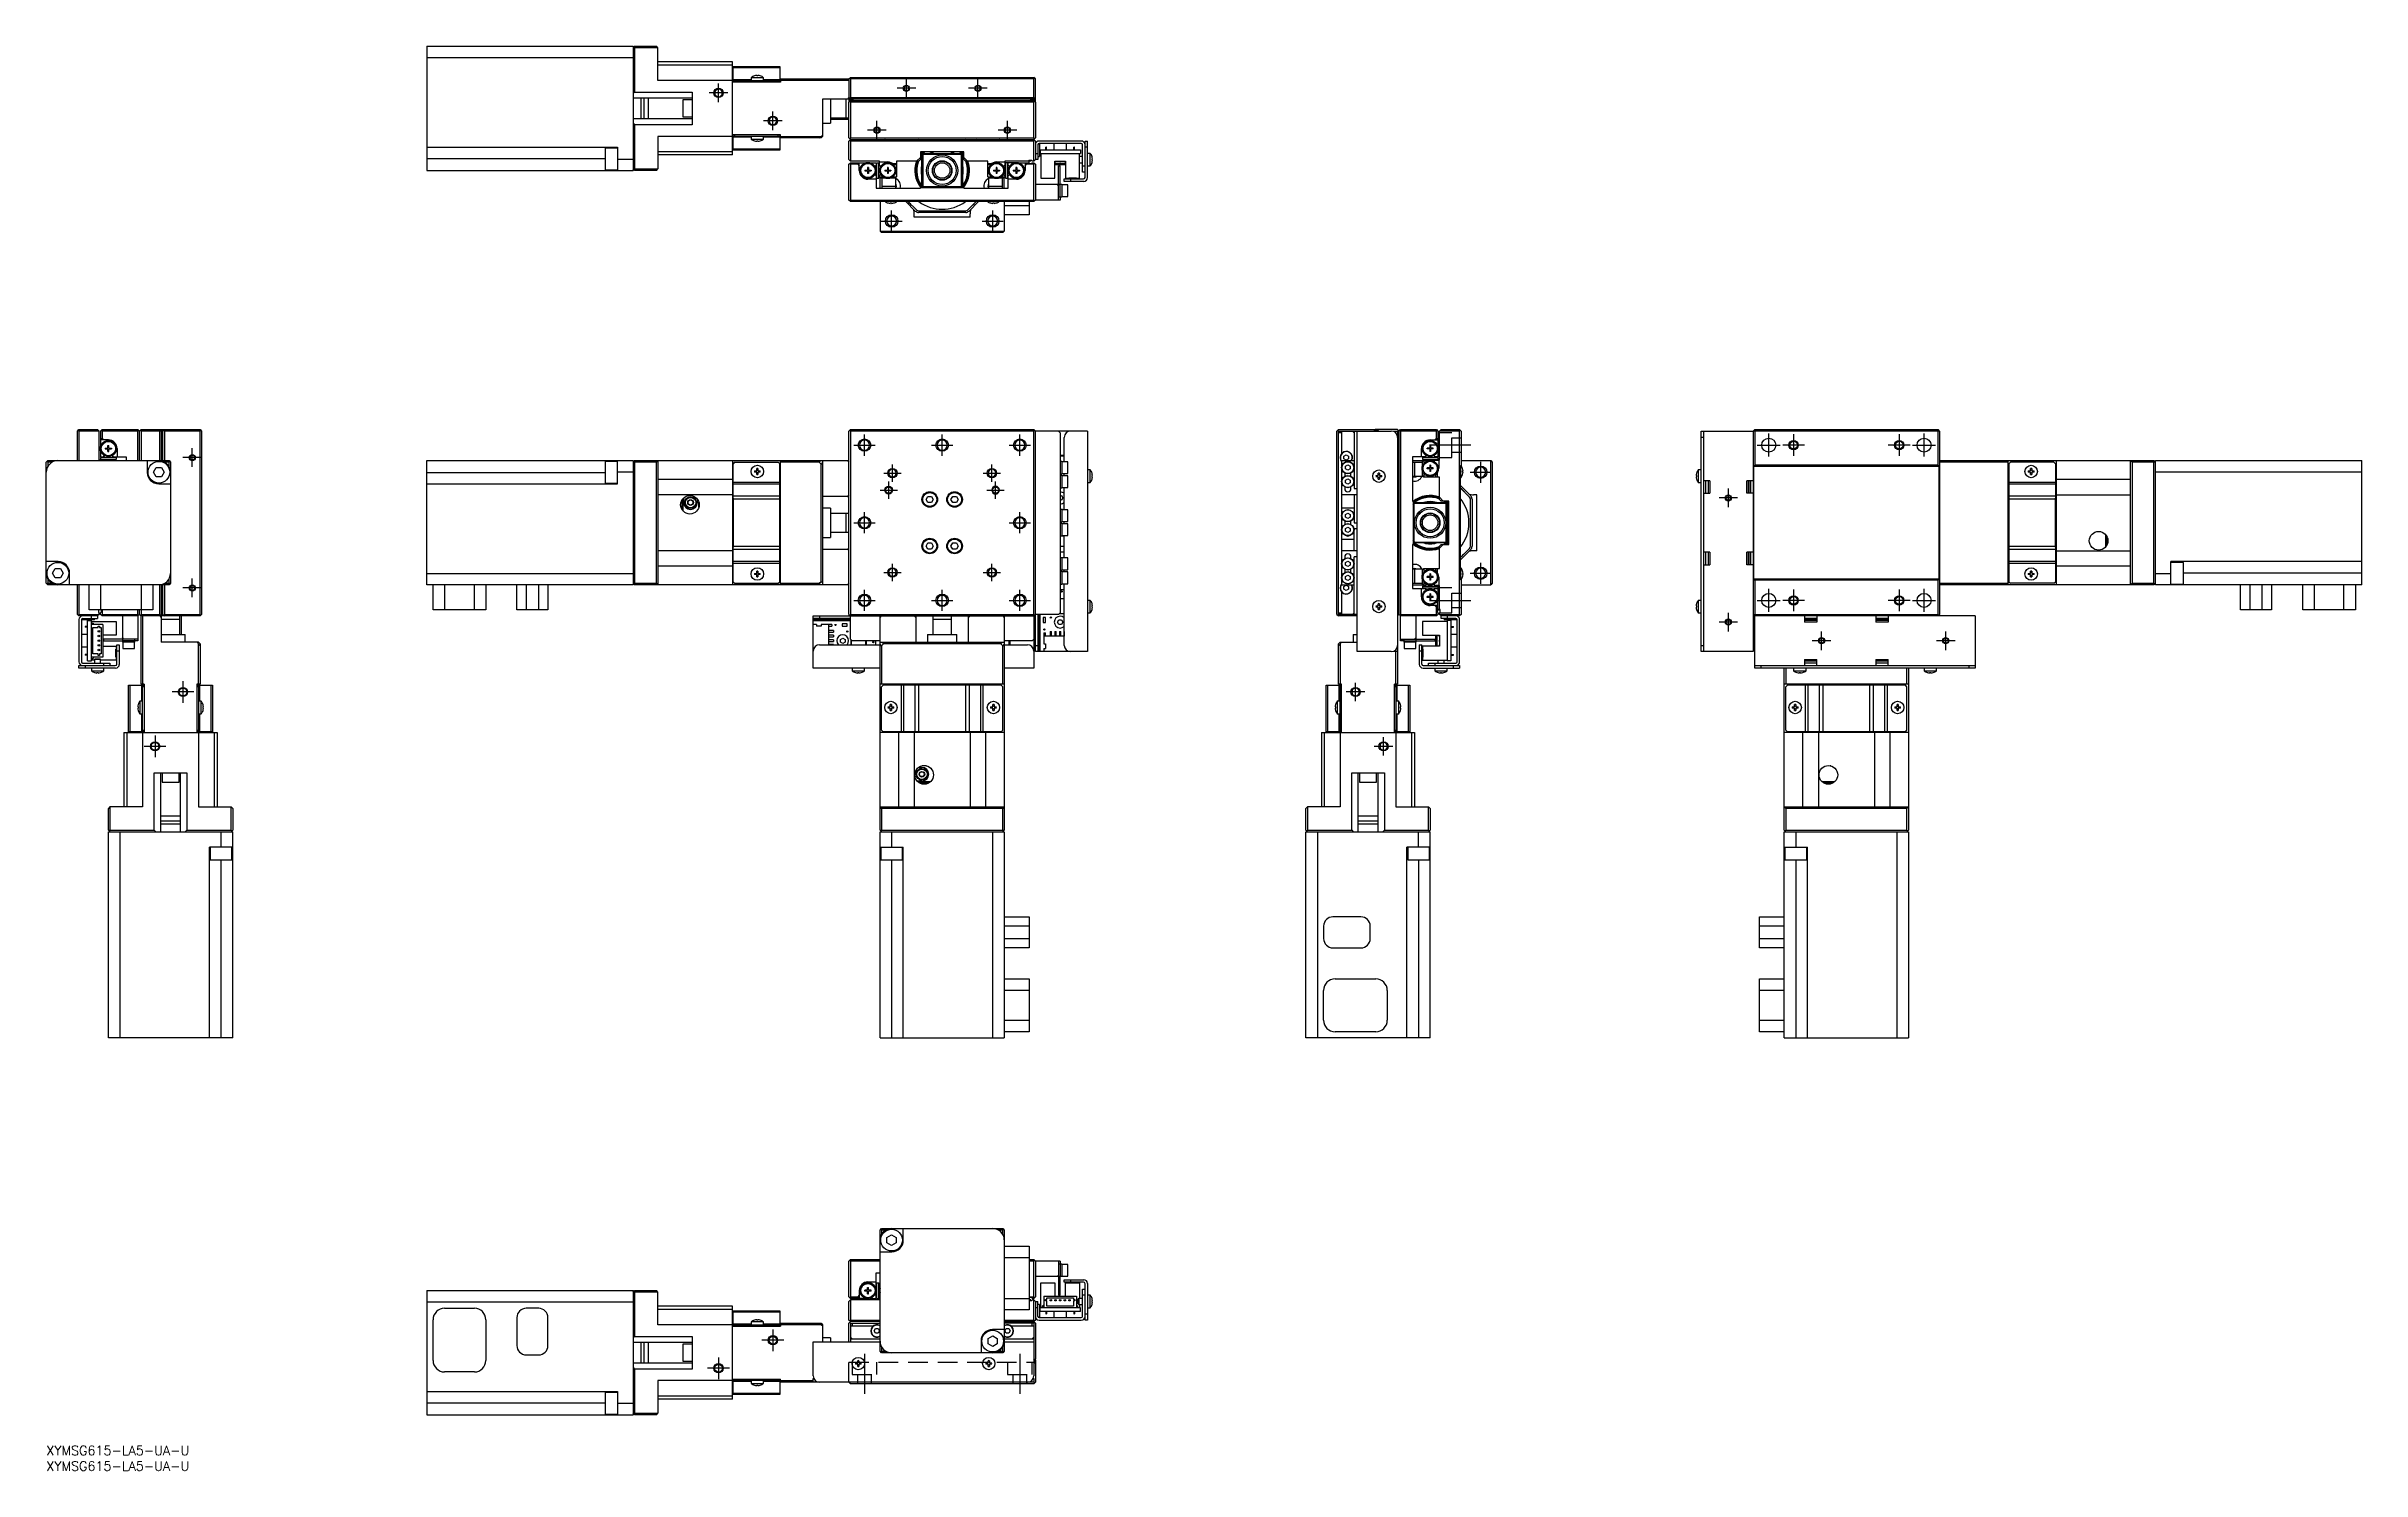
# Model space of a CAD drawing. Extents: x 0 to 745, y -8 to 451.
import ezdxf

# ---------------------------------------------------------------- set-up
doc = ezdxf.new("R2010")
doc.units = 0
doc.header["$LTSCALE"] = 0.5
doc.linetypes.add('CENTER', pattern=[50.8, 31.75, -6.35, 6.35, -6.35])
doc.linetypes.add('DASHED', pattern=[19.05, 12.7, -6.35])
for name, color, linetype in [('MSM_CENTER', 1, 'CENTER'), ('MSM_CONTINUOUS', 7, 'CONTINUOUS'), ('MSM_DASHED', 4, 'DASHED'), ('MSM_NARROW', 5, 'CONTINUOUS'), ('MSM_PART_NUMBER', 7, 'CONTINUOUS')]:
    doc.layers.add(name, color=color, linetype=linetype)
doc.styles.get("Standard").update_dxf_attribs({"font": 'txt.shx', "height": 1, "bigfont": 'bigfont.shx'})

# ---------------------------------------------------------------- blocks, each defined once
blk = doc.blocks.new('*U2')
at = {"layer": 'MSM_PART_NUMBER'}
blk.add_text('XYMSG615-LA5-UA-U', height=3, dxfattribs=at).set_placement((0, -3))
blk = doc.blocks.new('*U3')
at = {"layer": 'MSM_PART_NUMBER'}
blk.add_text('XYMSG615-LA5-UA-U', height=3, dxfattribs=at).set_placement((0, -8))

msp = doc.modelspace()

# ---------------------------------------------------------------- linework, layer by layer
at = {"layer": 'MSM_CENTER'}
for p, q in [((276.91097, 434.188769), (276.91097, 440.188769)), ((299.91097, 434.188769), (299.91097, 440.188769)), ((219.41097, 435.688769), (213.41097, 435.688769)), ((216.41097, 432.688769), (216.41097, 438.688769)), ((279.91097, 437.188769), (273.91097, 437.188769)), ((302.91097, 437.188769), (296.91097, 437.188769)), ((236.91097, 426.688769), (230.91097, 426.688769)), ((233.91097, 423.688769), (233.91097, 429.688769)), ((267.41097, 420.688769), (267.41097, 426.688769)), ((309.41097, 420.688769), (309.41097, 426.688769)), ((270.41097, 423.688769), (264.41097, 423.688769)), ((312.41097, 423.688769), (306.41097, 423.688769)), ((285.660965, 407.126821), (285.660965, 407.127026)), ((291.160975, 407.127026), (291.160975, 407.126821)), ((272.147514, 391.025313), (272.147514, 397.825313)), ((304.674426, 391.025313), (304.674426, 397.825313)), ((268.747514, 394.425313), (275.547514, 394.425313)), ((301.274426, 394.425313), (308.074426, 394.425313)), ((47, 315.259904), (47, 321.259904)), ((260.01097, 322.259904), (266.81097, 322.259904)), ((263.41097, 318.859904), (263.41097, 325.659904)), ((285.01097, 322.259904), (291.81097, 322.259904)), ((288.41097, 318.859904), (288.41097, 325.659904)), ((310.01097, 322.259904), (316.81097, 322.259904)), ((313.41097, 318.859904), (313.41097, 325.659904)), ((458.563931, 322.259904), (445.264041, 322.259904)), ((550.818183, 322.259904), (558.218183, 322.259904)), ((554.518183, 318.559904), (554.518183, 325.959904)), ((566.018183, 322.259904), (559.018183, 322.259904)), ((562.518183, 325.759904), (562.518183, 318.759904)), ((600.018183, 322.259904), (593.018183, 322.259904)), ((596.518183, 325.759904), (596.518183, 318.759904)), ((600.818183, 322.259904), (608.218183, 322.259904)), ((604.518183, 318.559904), (604.518183, 325.959904)), ((50, 318.259904), (44, 318.259904)), ((269.61097, 313.259904), (275.21097, 313.259904)), ((272.41097, 310.459904), (272.41097, 316.059904)), ((301.61097, 313.259904), (307.21097, 313.259904)), ((304.41097, 310.459904), (304.41097, 316.059904)), ((458.379753, 313.52336), (465.179753, 313.52336)), ((461.779753, 310.12336), (461.779753, 316.92336)), ((268.41097, 307.759904), (274.01097, 307.759904)), ((271.21097, 304.959904), (271.21097, 310.559904)), ((302.81097, 307.759904), (308.41097, 307.759904)), ((305.61097, 304.959904), (305.61097, 310.559904)), ((541.518183, 302.259904), (541.518183, 308.259904)), ((263.41097, 293.859904), (263.41097, 300.659904)), ((313.41097, 293.859904), (313.41097, 300.659904)), ((544.518183, 305.259904), (538.518183, 305.259904)), ((260.01097, 297.259904), (266.81097, 297.259904)), ((310.01097, 297.259904), (316.81097, 297.259904)), ((272.41097, 278.459904), (272.41097, 284.059904)), ((304.41097, 278.459904), (304.41097, 284.059904)), ((461.779753, 277.596448), (461.779753, 284.396448)), ((50, 276.259904), (44, 276.259904)), ((47, 273.259904), (47, 279.259904)), ((269.61097, 281.259904), (275.21097, 281.259904)), ((301.61097, 281.259904), (307.21097, 281.259904)), ((458.379753, 280.996448), (465.179753, 280.996448)), ((554.518183, 268.559904), (554.518183, 275.959904)), ((604.518183, 268.559904), (604.518183, 275.959904)), ((260.01097, 272.259904), (266.81097, 272.259904)), ((263.41097, 268.859904), (263.41097, 275.659904)), ((285.01097, 272.259904), (291.81097, 272.259904)), ((288.41097, 268.859904), (288.41097, 275.659904)), ((310.01097, 272.259904), (316.81097, 272.259904)), ((313.41097, 268.859904), (313.41097, 275.659904)), ((445.264041, 272.259904), (458.563931, 272.259904)), ((550.818183, 272.259904), (558.218183, 272.259904)), ((566.018183, 272.259904), (559.018183, 272.259904)), ((562.518183, 275.759904), (562.518183, 268.759904)), ((600.018183, 272.259904), (593.018183, 272.259904)), ((596.518183, 275.759904), (596.518183, 268.759904)), ((600.818183, 272.259904), (608.218183, 272.259904)), ((544.518183, 265.259904), (538.518183, 265.259904)), ((541.518183, 262.259904), (541.518183, 268.259904)), ((571.518183, 256.259904), (571.518183, 262.259904)), ((611.518183, 256.259904), (611.518183, 262.259904)), ((574.518183, 259.259904), (568.518183, 259.259904)), ((614.518183, 259.259904), (608.518183, 259.259904)), ((44, 246.259904), (44, 239.259904)), ((47.5, 242.759904), (40.5, 242.759904)), ((424.516297, 242.759904), (418.516297, 242.759904)), ((421.516297, 239.759904), (421.516297, 245.759904)), ((38.5, 225.259904), (31.5, 225.259904)), ((35, 228.759904), (35, 221.759904)), ((433.516297, 225.259904), (427.516297, 225.259904)), ((430.516297, 222.259904), (430.516297, 228.259904)), ((233.91097, 37.5), (233.91097, 30.5)), ((237.41097, 34), (230.41097, 34)), ((219.91097, 25), (212.91097, 25)), ((216.41097, 28.5), (216.41097, 21.5)), ((263.41097, 29.636434), (263.41097, 16.711189)), ((313.41097, 29.636434), (313.41097, 16.711189))]:
    msp.add_line(p, q, dxfattribs=at)
at = {"layer": 'MSM_CONTINUOUS'}
for p, q in [((122.51097, 450.688769), (188.91097, 450.688769)), ((122.51097, 450.688769), (122.51097, 410.688769)), ((188.91097, 450.688769), (188.91097, 410.688769)), ((189.41097, 450.688769), (188.91097, 450.188769)), ((189.16097, 450.438769), (189.41097, 450.188769)), ((189.41097, 450.688769), (196.41097, 450.688769)), ((189.41097, 450.188769), (189.41097, 435.938769)), ((196.91097, 450.188769), (189.41097, 450.188769)), ((196.91097, 450.188769), (196.41097, 450.688769)), ((196.91097, 439.688769), (196.91097, 450.188769)), ((188.91097, 446.988769), (122.51097, 446.988769)), ((220.91097, 445.688769), (196.91097, 445.688769)), ((196.91097, 444.688769), (220.91097, 444.688769)), ((220.91097, 415.688769), (220.91097, 445.688769)), ((221.11097, 439.188769), (221.11097, 444.188769)), ((221.11097, 444.188769), (236.11097, 444.188769)), ((236.11097, 443.749429), (221.11097, 443.749429)), ((221.11097, 439.981662), (226.91097, 439.981662)), ((230.91097, 440.586768), (226.91097, 440.586768)), ((226.91097, 440.586768), (226.91097, 439.688769)), ((227.982261, 441.144501), (227.96097, 441.144501)), ((228.71097, 441.144501), (228.71097, 441.276244)), ((229.11097, 441.144501), (228.71097, 441.144501)), ((229.11097, 441.276244), (229.11097, 441.144501)), ((229.86097, 441.144501), (229.839679, 441.144501)), ((230.91097, 439.688769), (230.91097, 440.586768)), ((230.91097, 439.981662), (236.11097, 439.981662)), ((236.11097, 444.188769), (236.11097, 439.188769)), ((236.41097, 440.188769), (236.41097, 439.188769)), ((236.41097, 440.188769), (258.41097, 440.188769)), ((258.41097, 440.188769), (258.91097, 440.688769)), ((258.41097, 440.188769), (258.41097, 432.988769)), ((258.66097, 440.438769), (258.91097, 440.188769)), ((258.91097, 440.688769), (317.91097, 440.688769)), ((258.91097, 440.188769), (258.91097, 434.188769)), ((317.91097, 440.188769), (258.91097, 440.188769)), ((318.41097, 440.188769), (317.91097, 440.688769)), ((317.91097, 440.188769), (318.16097, 440.438769)), ((317.91097, 434.188769), (317.91097, 440.188769)), ((318.41097, 432.988769), (318.41097, 440.188769)), ((189.41097, 435.938769), (188.91097, 435.438769)), ((207.91097, 433.938769), (188.91097, 433.938769)), ((189.41097, 435.938769), (207.91097, 435.938769)), ((191.41097, 433.938769), (191.41097, 427.438769)), ((192.41097, 433.938769), (192.41097, 427.438769)), ((193.91097, 427.438769), (193.91097, 433.938769)), ((220.91097, 439.688769), (196.91097, 439.688769)), ((204.91097, 433.438769), (204.91097, 427.938769)), ((207.91097, 433.438769), (204.91097, 433.438769)), ((207.91097, 435.938769), (207.91097, 425.438769)), ((236.41097, 439.188769), (220.91097, 439.188769)), ((221.11097, 439.688769), (236.11097, 439.688769)), ((221.61097, 439.688769), (221.61097, 439.188769)), ((235.61097, 439.188769), (235.61097, 439.688769)), ((258.41097, 439.688769), (236.41097, 439.688769)), ((318.41097, 433.688769), (249.91097, 433.688769)), ((249.91097, 433.688769), (249.91097, 421.688769)), ((252.41097, 433.688769), (252.41097, 425.938769)), ((257.41097, 433.688774), (257.41097, 427.688764)), ((258.41097, 434.188769), (257.91097, 433.688769)), ((258.91097, 434.188769), (258.41097, 433.688769)), ((258.41097, 433.463769), (259.81097, 433.463769)), ((258.41097, 432.688769), (258.91097, 433.188769)), ((258.51097, 432.888769), (258.41097, 432.988769)), ((258.41097, 421.188769), (258.41097, 432.688769)), ((258.51097, 432.788769), (258.51097, 432.988769)), ((258.66097, 432.938769), (258.91097, 432.688769)), ((258.81097, 433.288769), (258.81097, 433.088769)), ((259.51097, 433.288769), (258.81097, 433.288769)), ((258.91097, 434.188769), (317.91097, 434.188769)), ((258.91097, 433.188769), (317.91097, 433.188769)), ((258.91097, 432.688769), (258.91097, 421.188769)), ((317.91097, 432.688769), (258.91097, 432.688769)), ((259.51097, 433.188769), (259.51097, 433.288769)), ((259.81097, 433.188769), (259.81097, 433.463769)), ((318.41097, 433.463769), (317.01097, 433.463769)), ((317.01097, 433.188769), (317.01097, 433.463769)), ((317.31097, 433.288769), (317.31097, 433.188769)), ((318.01097, 433.288769), (317.31097, 433.288769)), ((318.41097, 433.688769), (317.91097, 434.188769)), ((318.41097, 432.688769), (317.91097, 433.188769)), ((317.91097, 432.688769), (318.16097, 432.938769)), ((317.91097, 421.188769), (317.91097, 432.688769)), ((318.01097, 433.088769), (318.01097, 433.288769)), ((318.41097, 432.988769), (318.31097, 432.888769)), ((318.31097, 432.988769), (318.31097, 432.788769)), ((318.41097, 432.688769), (318.41097, 421.188769)), ((188.91097, 427.438769), (207.91097, 427.438769)), ((188.91097, 425.938769), (189.41097, 425.438769)), ((189.41097, 425.438769), (189.41097, 411.188769)), ((207.91097, 425.438769), (189.41097, 425.438769)), ((204.91097, 427.938769), (207.91097, 427.938769)), ((249.91097, 425.938769), (252.41097, 425.938769)), ((252.41097, 427.688769), (258.41097, 427.688769)), ((252.41097, 427.188769), (258.41097, 427.188769)), ((122.51097, 418.176994), (183.91097, 418.176994)), ((179.91097, 417.925313), (179.91097, 410.925313)), ((183.91097, 417.925313), (179.91097, 417.925313)), ((183.91097, 418.176994), (183.91097, 410.688769)), ((220.91097, 421.688769), (196.91097, 421.688769)), ((196.91097, 421.688769), (196.91097, 411.188769)), ((236.41097, 422.188769), (220.91097, 422.188769)), ((221.11097, 417.188769), (221.11097, 422.188769)), ((236.11097, 421.688769), (221.11097, 421.688769)), ((226.91097, 421.395875), (221.11097, 421.395875)), ((221.11097, 417.628108), (236.11097, 417.628108)), ((221.61097, 422.188769), (221.61097, 421.688769)), ((226.91097, 421.688769), (226.91097, 420.790769)), ((226.91097, 420.790769), (230.91097, 420.790769)), ((227.96097, 420.233036), (227.982261, 420.233036)), ((228.71097, 420.233036), (229.11097, 420.233036)), ((228.71097, 420.101293), (228.71097, 420.233036)), ((229.11097, 420.233036), (229.11097, 420.101293)), ((229.839679, 420.233036), (229.86097, 420.233036)), ((230.91097, 420.790769), (230.91097, 421.688769)), ((236.11097, 421.395875), (230.91097, 421.395875)), ((235.61097, 421.688769), (235.61097, 422.188769)), ((236.11097, 422.188769), (236.11097, 417.188769)), ((236.41097, 421.188769), (236.41097, 422.188769)), ((236.41097, 421.688769), (249.298597, 421.688769)), ((249.41097, 421.188769), (236.41097, 421.188769)), ((248.798597, 421.188769), (249.298597, 421.688769)), ((249.298597, 421.688769), (249.91097, 421.994955)), ((249.91097, 421.688769), (249.41097, 421.188769)), ((258.91097, 420.688769), (258.41097, 421.188769)), ((258.41097, 420.188769), (258.91097, 420.688769)), ((258.41097, 414.188769), (258.41097, 420.188769)), ((258.91097, 421.188769), (258.66097, 420.938769)), ((258.66097, 420.438769), (258.91097, 420.188769)), ((258.91097, 421.188769), (317.91097, 421.188769)), ((258.91097, 420.688769), (317.91097, 420.688769)), ((258.91097, 420.188769), (258.91097, 413.688769)), ((317.91097, 420.188769), (258.91097, 420.188769)), ((269.91097, 420.688769), (270.26097, 420.338769)), ((273.91097, 420.586768), (270.012971, 420.586768)), ((270.26097, 420.338769), (306.56097, 420.338769)), ((273.91097, 420.338769), (273.91097, 420.586768)), ((276.353863, 420.338769), (276.703863, 420.688769)), ((277.41097, 420.688769), (277.06097, 420.338769)), ((299.76097, 420.338769), (299.41097, 420.688769)), ((300.118077, 420.688769), (300.468077, 420.338769)), ((306.808969, 420.586768), (302.91097, 420.586768)), ((302.91097, 420.586768), (302.91097, 420.338769)), ((306.56097, 420.338769), (306.91097, 420.688769)), ((318.16097, 420.938769), (317.91097, 421.188769)), ((317.91097, 420.688769), (318.41097, 421.188769)), ((317.91097, 420.688769), (318.41097, 420.188769)), ((317.91097, 420.188769), (318.16097, 420.438769)), ((317.91097, 413.688769), (317.91097, 420.188769)), ((318.41097, 420.188769), (318.41097, 414.188769)), ((319.21097, 418.988769), (319.21097, 414.188769)), ((319.71097, 419.188769), (319.26456, 419.188769)), ((333.21097, 420.188769), (319.61097, 420.188769)), ((333.21097, 419.388769), (319.61097, 419.388769)), ((319.71097, 419.188769), (319.71097, 415.188769)), ((322.03597, 418.188769), (321.78597, 418.188769)), ((321.78597, 417.388769), (321.78597, 418.188769)), ((322.03597, 417.388769), (322.03597, 418.188769)), ((324.41097, 419.388769), (324.41097, 417.388769)), ((328.41097, 417.388769), (328.41097, 419.388769)), ((331.03597, 418.188769), (330.78597, 418.188769)), ((330.78597, 417.388769), (330.78597, 418.188769)), ((331.03597, 417.388769), (331.03597, 418.188769)), ((333.61097, 410.188769), (333.61097, 418.988769)), ((334.41097, 420.188769), (335.21097, 420.188769)), ((334.41097, 408.488769), (334.41097, 420.188769)), ((335.21097, 418.188769), (334.41097, 418.188769)), ((335.21097, 408.388769), (335.21097, 420.188769)), ((179.91097, 414.476994), (122.51097, 414.476994)), ((122.51097, 410.688769), (188.91097, 410.688769)), ((179.91097, 410.925313), (183.91097, 410.925313)), ((183.91097, 414.388769), (188.91097, 414.388769)), ((189.41097, 410.688769), (188.91097, 411.188769)), ((189.41097, 411.188769), (189.16097, 410.938769)), ((189.41097, 411.188769), (196.91097, 411.188769)), ((196.41097, 410.688769), (189.41097, 410.688769)), ((196.41097, 410.688769), (196.91097, 411.188769)), ((220.91097, 416.688769), (196.91097, 416.688769)), ((220.91097, 415.688769), (196.91097, 415.688769)), ((236.11097, 417.188769), (221.11097, 417.188769)), ((258.91097, 413.688769), (258.41097, 414.188769)), ((258.41097, 412.688769), (258.91097, 413.188769)), ((258.41097, 401.188769), (258.41097, 412.688769)), ((258.66097, 412.938769), (258.91097, 412.688769)), ((268.21097, 413.688769), (258.91097, 413.688769)), ((258.91097, 413.188769), (263.796827, 413.188769)), ((258.91097, 412.688769), (258.91097, 401.188769)), ((261.21097, 412.688769), (258.91097, 412.688769)), ((261.71097, 413.042322), (261.21097, 412.688769)), ((261.21097, 412.688769), (261.71097, 412.188769)), ((261.71097, 410.688769), (261.71097, 413.188769)), ((263.51097, 410.833769), (264.30597, 410.833769)), ((263.51097, 410.833769), (263.51097, 410.543769)), ((263.51097, 410.543769), (264.30597, 410.543769)), ((264.040963, 410.833769), (264.040963, 410.543769)), ((264.65597, 411.688769), (264.36597, 411.688769)), ((264.36597, 411.688769), (264.36597, 410.893769)), ((264.36597, 411.158775), (264.65597, 411.158775)), ((264.36597, 410.483769), (264.36597, 409.688769)), ((264.36597, 410.218762), (264.65597, 410.218762)), ((264.65597, 411.688769), (264.65597, 410.893769)), ((264.65597, 410.483769), (264.65597, 409.688769)), ((264.71597, 410.833769), (265.51097, 410.833769)), ((264.71597, 410.543769), (265.51097, 410.543769)), ((264.980976, 410.543769), (264.980976, 410.833769)), ((265.225113, 413.188769), (267.21097, 413.188769)), ((265.51097, 410.833769), (265.51097, 410.543769)), ((267.21097, 412.23884), (266.914769, 412.067828)), ((267.21097, 413.188769), (267.21097, 412.23884)), ((267.41097, 408.188769), (267.41097, 413.188769)), ((267.41097, 413.188769), (268.01097, 413.188769)), ((268.01097, 408.188769), (268.01097, 413.188769)), ((268.21097, 412.23884), (268.21097, 413.688769)), ((268.21097, 413.463769), (270.866441, 413.463769)), ((268.21097, 412.23884), (268.434263, 412.109921)), ((268.41097, 412.113604), (268.41097, 412.123369)), ((269.91097, 410.833769), (270.70597, 410.833769)), ((269.91097, 410.833769), (269.91097, 410.543769)), ((269.91097, 410.543769), (270.70597, 410.543769)), ((270.440963, 410.833769), (270.440963, 410.543769)), ((271.05597, 411.688769), (270.76597, 411.688769)), ((270.76597, 411.688769), (270.76597, 410.893769)), ((270.76597, 411.158775), (271.05597, 411.158775)), ((270.76597, 410.483769), (270.76597, 409.688769)), ((270.76597, 410.218762), (271.05597, 410.218762)), ((271.05597, 411.688769), (271.05597, 410.893769)), ((271.05597, 410.483769), (271.05597, 409.688769)), ((271.11597, 410.833769), (271.91097, 410.833769)), ((271.11597, 410.543769), (271.91097, 410.543769)), ((271.380976, 410.543769), (271.380976, 410.833769)), ((271.91097, 410.833769), (271.91097, 410.543769)), ((272.426689, 412.988769), (273.71097, 412.988769)), ((273.71097, 412.488769), (272.98997, 412.488769)), ((280.91097, 413.688769), (273.71097, 413.688769)), ((273.71097, 413.688769), (273.71097, 408.688769)), ((280.203863, 413.688769), (281.41097, 414.895875)), ((281.41097, 414.188769), (280.91097, 413.688769)), ((295.41097, 416.688769), (281.41097, 416.688769)), ((281.41097, 416.688769), (281.41097, 414.188769)), ((281.91097, 415.388769), (282.21097, 415.688769)), ((281.91097, 405.988769), (281.91097, 415.388769)), ((282.41097, 415.888769), (282.21097, 415.688769)), ((282.21097, 415.688769), (282.21097, 405.688769)), ((282.41097, 415.888769), (282.71097, 416.188769)), ((294.41097, 415.888769), (282.41097, 415.888769)), ((282.71097, 416.188769), (294.11097, 416.188769)), ((294.11097, 416.188769), (294.41097, 415.888769)), ((294.61097, 415.688769), (294.41097, 415.888769)), ((294.61097, 405.688769), (294.61097, 415.688769)), ((294.61097, 415.688769), (294.91097, 415.388769)), ((294.91097, 415.388769), (294.91097, 405.988769)), ((295.41097, 414.188769), (295.41097, 416.688769)), ((295.41097, 414.895875), (296.618077, 413.688769)), ((295.91097, 413.688769), (295.41097, 414.188769)), ((303.11097, 413.688769), (295.91097, 413.688769)), ((303.11097, 408.688769), (303.11097, 413.688769)), ((303.11097, 412.988769), (304.39525, 412.988769)), ((303.83197, 412.488769), (303.11097, 412.488769)), ((304.91097, 410.833769), (305.70597, 410.833769)), ((304.91097, 410.833769), (304.91097, 410.543769)), ((304.91097, 410.543769), (305.70597, 410.543769)), ((305.440963, 410.833769), (305.440963, 410.543769)), ((306.05597, 411.688769), (305.76597, 411.688769)), ((305.76597, 411.688769), (305.76597, 410.893769)), ((305.76597, 411.158775), (306.05597, 411.158775)), ((305.76597, 410.483769), (305.76597, 409.688769)), ((305.76597, 410.218762), (306.05597, 410.218762)), ((305.955499, 413.463769), (308.61097, 413.463769)), ((306.05597, 411.688769), (306.05597, 410.893769)), ((306.05597, 410.483769), (306.05597, 409.688769)), ((306.11597, 410.833769), (306.91097, 410.833769)), ((306.11597, 410.543769), (306.91097, 410.543769)), ((306.380976, 410.543769), (306.380976, 410.833769)), ((306.91097, 410.833769), (306.91097, 410.543769)), ((308.387677, 412.109921), (308.61097, 412.23884)), ((308.41097, 412.113605), (308.41097, 412.123369)), ((316.91097, 413.688769), (308.61097, 413.688769)), ((308.61097, 413.688769), (308.61097, 412.23884)), ((311.596827, 413.188769), (308.61097, 413.188769)), ((308.81097, 408.188769), (308.81097, 413.188769)), ((309.41097, 408.188769), (309.41097, 413.188769)), ((309.61097, 412.23884), (309.61097, 413.188769)), ((309.90717, 412.067828), (309.61097, 412.23884)), ((311.31097, 410.833769), (312.10597, 410.833769)), ((311.31097, 410.833769), (311.31097, 410.543769)), ((311.31097, 410.543769), (312.10597, 410.543769)), ((311.840963, 410.833769), (311.840963, 410.543769)), ((312.45597, 411.688769), (312.16597, 411.688769)), ((312.16597, 411.688769), (312.16597, 410.893769)), ((312.16597, 411.158775), (312.45597, 411.158775)), ((312.16597, 410.483769), (312.16597, 409.688769)), ((312.16597, 410.218762), (312.45597, 410.218762)), ((312.45597, 411.688769), (312.45597, 410.893769)), ((312.45597, 410.483769), (312.45597, 409.688769)), ((312.51597, 410.833769), (313.31097, 410.833769)), ((312.51597, 410.543769), (313.31097, 410.543769)), ((312.780976, 410.543769), (312.780976, 410.833769)), ((313.025113, 413.188769), (316.41097, 413.188769)), ((313.31097, 410.833769), (313.31097, 410.543769)), ((315.11097, 413.188769), (315.11097, 410.688769)), ((315.61097, 412.688769), (315.11097, 413.042322)), ((315.11097, 412.188769), (315.61097, 412.688769)), ((317.91097, 412.688769), (315.61097, 412.688769)), ((316.41097, 413.022253), (316.41097, 413.688769)), ((316.91097, 413.688769), (316.91097, 413.933756)), ((317.91097, 413.688769), (317.472408, 413.688769)), ((317.472408, 413.188769), (317.91097, 413.188769)), ((318.41097, 414.188769), (317.91097, 413.688769)), ((317.91097, 413.188769), (318.41097, 412.688769)), ((317.91097, 412.688769), (318.16097, 412.938769)), ((317.91097, 401.188769), (317.91097, 412.688769)), ((318.41097, 416.188769), (319.21097, 416.188769)), ((319.21097, 414.188769), (318.41097, 414.188769)), ((318.41097, 412.688769), (318.41097, 401.188769)), ((319.21097, 415.188769), (319.71097, 415.188769)), ((319.91097, 417.388769), (332.91097, 417.388769)), ((319.91097, 417.388769), (319.91097, 416.188769)), ((319.91097, 416.188769), (332.91097, 416.188769)), ((320.16097, 416.188769), (320.16097, 408.188769)), ((324.66097, 413.688769), (328.16097, 413.688769)), ((324.66097, 408.188769), (324.66097, 413.688769)), ((328.16097, 412.988769), (324.66097, 412.988769)), ((328.16097, 412.488769), (324.66097, 412.488769)), ((325.91097, 401.188769), (325.91097, 412.188769)), ((325.91097, 412.188769), (326.410972, 412.188769)), ((326.410972, 402.188769), (326.410972, 412.188769)), ((328.16097, 413.688769), (328.16097, 408.188769)), ((332.66097, 408.188769), (332.66097, 416.188769)), ((333.61095, 415.188769), (332.66097, 415.188769)), ((332.66097, 413.188769), (333.61095, 413.188769)), ((332.91097, 417.388769), (332.91097, 416.188769)), ((333.61097, 412.188769), (334.41097, 412.188769)), ((334.41097, 410.188769), (333.61097, 410.188769)), ((336.108969, 416.188769), (335.21097, 416.188769)), ((335.21097, 412.188769), (336.108969, 412.188769)), ((336.108969, 412.188769), (336.108969, 416.188769)), ((336.666702, 415.117477), (336.666702, 415.138769)), ((336.666702, 414.388769), (336.798445, 414.388769)), ((336.666702, 413.988769), (336.666702, 414.388769)), ((336.798445, 413.988769), (336.666702, 413.988769)), ((336.666702, 413.238769), (336.666702, 413.26006)), ((264.65597, 409.688769), (264.36597, 409.688769)), ((267.21097, 407.888769), (264.51097, 407.888769)), ((266.914769, 409.309709), (267.21097, 409.138698)), ((267.21097, 409.138698), (267.21097, 404.988769)), ((267.21097, 404.988769), (281.41097, 404.988769)), ((267.41097, 408.188769), (268.01097, 408.188769)), ((268.434263, 409.267616), (268.21097, 409.138698)), ((268.21097, 408.688769), (268.21097, 409.138698)), ((268.21097, 408.688769), (269.249645, 408.688769)), ((268.71097, 408.188769), (268.21097, 408.688769)), ((268.41097, 409.254168), (268.41097, 409.263934)), ((268.41097, 404.988769), (268.41097, 408.488769)), ((270.196827, 408.188769), (268.71097, 408.188769)), ((268.96097, 408.188769), (268.96097, 404.988769)), ((268.96097, 405.688769), (273.46097, 405.688769)), ((271.05597, 409.688769), (270.76597, 409.688769)), ((273.46097, 408.188769), (271.625113, 408.188769)), ((272.572295, 408.688769), (273.71097, 408.688769)), ((273.71097, 408.688769), (273.21097, 408.188769)), ((273.46097, 404.988769), (273.46097, 408.188769)), ((281.41097, 404.988769), (281.41097, 405.188769)), ((281.41097, 405.188769), (295.41097, 405.188769)), ((282.21097, 405.688769), (281.91097, 405.988769)), ((282.21097, 405.688769), (282.41097, 405.488769)), ((282.71097, 405.188769), (282.41097, 405.488769)), ((282.41097, 405.488769), (294.41097, 405.488769)), ((285.247111, 407.488769), (285.43597, 407.488769)), ((285.66097, 407.263769), (285.43597, 407.488769)), ((285.66097, 407.263769), (285.492173, 407.263769)), ((285.66097, 407.127045), (285.66097, 407.263769)), ((285.66097, 407.126817), (285.66097, 407.127026)), ((291.38597, 407.488769), (291.16097, 407.263769)), ((291.16097, 407.263769), (291.16097, 407.127045)), ((291.329767, 407.263769), (291.16097, 407.263769)), ((291.16097, 407.127026), (291.16097, 407.126874)), ((291.38597, 407.488769), (291.574828, 407.488769)), ((294.41097, 405.488769), (294.11097, 405.188769)), ((294.41097, 405.488769), (294.61097, 405.688769)), ((294.91097, 405.988769), (294.61097, 405.688769)), ((295.41097, 405.188769), (295.41097, 404.988769)), ((295.41097, 404.988769), (309.61097, 404.988769)), ((303.11097, 408.688769), (304.249645, 408.688769)), ((303.61097, 408.188769), (303.11097, 408.688769)), ((305.196827, 408.188769), (303.36097, 408.188769)), ((303.36097, 408.188769), (303.36097, 404.988769)), ((303.36097, 405.688769), (307.86097, 405.688769)), ((306.05597, 409.688769), (305.76597, 409.688769)), ((308.11097, 408.188769), (306.625113, 408.188769)), ((307.572295, 408.688769), (308.61097, 408.688769)), ((307.86097, 404.988769), (307.86097, 408.188769)), ((308.61097, 408.688769), (308.11097, 408.188769)), ((308.61097, 409.138698), (308.387677, 409.267616)), ((308.41097, 409.254168), (308.41097, 409.263933)), ((308.41097, 404.988769), (308.41097, 408.488769)), ((308.81097, 408.388769), (308.41097, 408.388769)), ((308.61097, 409.138698), (308.61097, 408.688769)), ((308.81097, 408.188769), (309.41097, 408.188769)), ((309.61097, 408.388769), (309.41097, 408.388769)), ((309.61097, 409.138698), (309.90717, 409.309709)), ((309.61097, 404.988769), (309.61097, 409.138698)), ((312.31097, 407.888769), (309.61097, 407.888769)), ((312.45597, 409.688769), (312.16597, 409.688769)), ((326.91097, 406.188769), (318.41097, 406.188769)), ((320.16097, 408.188769), (324.66097, 408.188769)), ((325.41097, 406.188769), (325.91097, 405.688769)), ((326.91097, 406.188769), (326.91097, 402.188769)), ((328.91097, 406.088769), (326.91097, 406.088769)), ((327.71097, 407.188769), (327.71097, 407.988769)), ((327.71097, 407.988769), (333.91097, 407.988769)), ((334.01097, 407.188769), (327.71097, 407.188769)), ((328.16097, 408.188769), (329.16097, 408.188769)), ((328.91097, 402.288769), (328.91097, 406.088769)), ((329.16097, 408.288769), (331.66097, 408.288769)), ((329.16097, 408.188769), (329.16097, 408.288769)), ((329.71097, 407.988769), (329.71097, 407.188769)), ((329.96097, 408.288769), (329.96097, 408.188769)), ((329.96097, 408.188769), (330.86097, 408.188769)), ((330.33597, 408.288769), (330.33597, 408.188769)), ((330.48597, 408.288769), (330.48597, 408.188769)), ((330.86097, 408.288769), (330.86097, 408.188769)), ((331.66097, 408.188769), (331.66097, 408.288769)), ((331.66097, 408.188769), (332.66097, 408.188769)), ((258.91097, 400.688769), (258.41097, 401.188769)), ((258.91097, 401.188769), (258.66097, 400.938769)), ((258.91097, 401.188769), (317.91097, 401.188769)), ((317.91097, 400.688769), (258.91097, 400.688769)), ((268.41097, 400.688769), (268.41097, 391.188769)), ((270.96097, 400.233036), (270.982261, 400.233036)), ((271.71097, 400.233036), (272.11097, 400.233036)), ((271.71097, 400.101293), (271.71097, 400.233036)), ((272.11097, 400.233036), (272.11097, 400.101293)), ((272.839679, 400.233036), (272.86097, 400.233036)), ((279.764523, 397.628108), (276.703863, 400.688769)), ((277.41097, 400.688769), (280.118077, 397.981662)), ((279.41097, 395.688769), (279.41097, 396.688769)), ((297.41097, 395.688769), (279.41097, 395.688769)), ((280.825183, 397.688769), (295.996756, 397.688769)), ((295.996756, 397.188769), (280.825183, 397.188769)), ((296.703863, 397.981662), (299.41097, 400.688769)), ((300.118077, 400.688769), (297.057416, 397.628108)), ((297.41097, 395.688769), (297.41097, 396.688769)), ((303.96097, 400.233036), (303.982261, 400.233036)), ((304.71097, 400.233036), (305.11097, 400.233036)), ((304.71097, 400.101293), (304.71097, 400.233036)), ((305.11097, 400.233036), (305.11097, 400.101293)), ((305.839679, 400.233036), (305.86097, 400.233036)), ((308.41097, 400.688769), (308.41097, 391.188769)), ((308.41097, 399.388769), (316.41097, 399.388769)), ((316.41097, 396.388769), (308.41097, 396.388769)), ((316.41097, 400.688769), (316.41097, 396.388769)), ((318.16097, 400.938769), (317.91097, 401.188769)), ((318.41097, 401.188769), (317.91097, 400.688769)), ((326.41097, 401.188769), (318.41097, 401.188769)), ((325.91097, 402.188769), (326.91097, 402.188769)), ((326.41097, 402.188769), (326.41097, 401.188769)), ((326.91097, 402.288769), (328.91097, 402.288769)), ((268.91097, 390.688769), (268.41097, 391.188769)), ((268.41097, 391.188769), (308.41097, 391.188769)), ((307.91097, 390.688769), (268.91097, 390.688769)), ((308.41097, 391.188769), (307.91097, 390.688769)), ((10, 326.759904), (10.5, 327.259904)), ((10, 317.259904), (10, 326.759904)), ((10.5, 326.759904), (10.25, 327.009904)), ((10.5, 327.259904), (16.5, 327.259904)), ((10.5, 326.759904), (10.5, 317.259904)), ((17, 326.759904), (10.5, 326.759904)), ((16.5, 327.259904), (17, 326.759904)), ((17, 317.459904), (17, 326.759904)), ((17.5, 326.759904), (18, 327.259904)), ((17.5, 326.759904), (17.5, 321.874047)), ((20, 323.959904), (17.5, 323.959904)), ((18, 324.459904), (17.646447, 323.959904)), ((18, 326.759904), (17.75, 327.009904)), ((18, 327.259904), (29.5, 327.259904)), ((18, 326.759904), (18, 324.459904)), ((29.5, 326.759904), (18, 326.759904)), ((18.5, 323.959904), (18, 324.459904)), ((19, 321.304904), (19, 321.014904)), ((19, 321.304904), (19.795, 321.304904)), ((19, 321.014904), (19.795, 321.014904)), ((19.529994, 321.014904), (19.529994, 321.304904)), ((19.855, 322.159904), (20.145, 322.159904)), ((19.855, 321.364904), (19.855, 322.159904)), ((20.145, 321.629911), (19.855, 321.629911)), ((19.855, 320.159904), (19.855, 320.954904)), ((19.855, 320.689897), (20.145, 320.689897)), ((20.145, 321.364904), (20.145, 322.159904)), ((20.145, 320.159904), (20.145, 320.954904)), ((20.205, 321.304904), (21, 321.304904)), ((20.205, 321.014904), (21, 321.014904)), ((20.470007, 321.014904), (20.470007, 321.304904)), ((21, 321.304904), (21, 321.014904)), ((22.8, 321.159904), (22.8, 318.459904)), ((29.5, 327.259904), (30, 326.759904)), ((29.75, 327.009904), (29.5, 326.759904)), ((29.5, 317.259904), (29.5, 326.759904)), ((30.5, 327.259904), (30, 326.759904)), ((30, 317.259904), (30, 326.759904)), ((30.5, 326.759904), (30.25, 327.009904)), ((30.5, 327.259904), (37.7, 327.259904)), ((36.5, 326.759904), (30.5, 326.759904)), ((30.5, 326.759904), (30.5, 317.259904)), ((37, 327.259904), (36.5, 326.759904)), ((36.5, 317.259904), (36.5, 326.759904)), ((37, 327.259904), (37, 317.259904)), ((37.225, 327.259904), (37.225, 325.859904)), ((37.5, 325.859904), (37.225, 325.859904)), ((37.4, 326.859904), (37.4, 326.159904)), ((37.6, 326.859904), (37.4, 326.859904)), ((37.4, 326.159904), (37.5, 326.159904)), ((38, 327.259904), (37.5, 326.759904)), ((37.5, 317.259904), (37.5, 326.759904)), ((37.7, 327.259904), (37.8, 327.159904)), ((37.7, 327.159904), (37.9, 327.159904)), ((38, 326.759904), (37.75, 327.009904)), ((38, 327.259904), (49.5, 327.259904)), ((49.5, 326.759904), (38, 326.759904)), ((38, 326.759904), (38, 317.259904)), ((49.5, 327.259904), (50, 326.759904)), ((49.75, 327.009904), (49.5, 326.759904)), ((49.5, 267.759904), (49.5, 326.759904)), ((50, 326.759904), (50, 267.759904)), ((258.91097, 327.259904), (258.41097, 326.759904)), ((258.41097, 267.759904), (258.41097, 326.759904)), ((258.91097, 326.759904), (258.66097, 327.009904)), ((258.91097, 327.259904), (317.91097, 327.259904)), ((258.91097, 326.759904), (258.91097, 267.759904)), ((317.91097, 326.759904), (258.91097, 326.759904)), ((318.41097, 326.759904), (317.91097, 327.259904)), ((318.16097, 327.009904), (317.91097, 326.759904)), ((317.91097, 267.759904), (317.91097, 326.759904)), ((335.21097, 326.759904), (318.41097, 326.759904)), ((318.41097, 255.759904), (318.41097, 326.759904)), ((326.41097, 326.259904), (325.91097, 326.759904)), ((326.41097, 326.259904), (326.41097, 268.259904)), ((327.71097, 316.909904), (327.71097, 324.759904)), ((335.21097, 326.759904), (335.21097, 255.759904)), ((416.016297, 327.259904), (415.516297, 326.759904)), ((415.516297, 267.759904), (415.516297, 326.759904)), ((416.016297, 326.759904), (415.766297, 327.009904)), ((416.016297, 327.259904), (427.516297, 327.259904)), ((416.016297, 267.759904), (416.016297, 326.759904)), ((416.016297, 326.759904), (433.016297, 326.759904)), ((417.016297, 326.259904), (416.016297, 326.259904)), ((417.016297, 326.759904), (417.016297, 319.58278)), ((420.516297, 326.759904), (421.016297, 326.259904)), ((421.016297, 326.759904), (421.016297, 308.259904)), ((422.016297, 255.759904), (422.016297, 326.759904)), ((427.516297, 327.259904), (428.016297, 326.759904)), ((427.766297, 327.009904), (427.516297, 326.759904)), ((427.616297, 327.159904), (427.816297, 327.159904)), ((427.716297, 327.159904), (427.816297, 327.259904)), ((435.016297, 327.259904), (427.816297, 327.259904)), ((428.116297, 326.859904), (427.916297, 326.859904)), ((428.116297, 326.759904), (428.116297, 326.859904)), ((428.291297, 327.259904), (428.291297, 326.759904)), ((429.016297, 326.759904), (428.516297, 327.259904)), ((428.516297, 326.759904), (428.516297, 327.259904)), ((433.816297, 326.759904), (435.016297, 326.759904)), ((433.816297, 326.592934), (433.816297, 326.759904)), ((435.016297, 327.259904), (435.516297, 326.759904)), ((435.266297, 327.009904), (435.016297, 326.759904)), ((435.016297, 326.759904), (435.016297, 245.259904)), ((435.516297, 326.759904), (436.016297, 327.259904)), ((435.516297, 267.759904), (435.516297, 326.759904)), ((436.016297, 326.759904), (435.766297, 327.009904)), ((436.016297, 327.259904), (447.516297, 327.259904)), ((436.016297, 326.759904), (436.016297, 267.759904)), ((447.516297, 326.759904), (436.016297, 326.759904)), ((442.716297, 318.459904), (442.716297, 321.159904)), ((445.311297, 321.304904), (444.516297, 321.304904)), ((444.516297, 321.014904), (444.516297, 321.304904)), ((445.311297, 321.014904), (444.516297, 321.014904)), ((445.04629, 321.304904), (445.04629, 321.014904)), ((445.661297, 322.159904), (445.371297, 322.159904)), ((445.371297, 322.159904), (445.371297, 321.364904)), ((445.661297, 321.629911), (445.371297, 321.629911)), ((445.371297, 320.954904), (445.371297, 320.159904)), ((445.371297, 320.689897), (445.661297, 320.689897)), ((445.516297, 323.959904), (448.016297, 323.959904)), ((445.661297, 322.159904), (445.661297, 321.364904)), ((445.661297, 320.954904), (445.661297, 320.159904)), ((446.516297, 321.304904), (445.721297, 321.304904)), ((446.516297, 321.014904), (445.721297, 321.014904)), ((445.986304, 321.304904), (445.986304, 321.014904)), ((446.516297, 321.014904), (446.516297, 321.304904)), ((447.516297, 324.459904), (447.016297, 323.959904)), ((447.516297, 327.259904), (448.016297, 326.759904)), ((447.766297, 327.009904), (447.516297, 326.759904)), ((447.516297, 324.459904), (447.516297, 326.759904)), ((447.86985, 323.959904), (447.516297, 324.459904)), ((448.016297, 326.759904), (448.016297, 321.874047)), ((448.516297, 326.759904), (449.016297, 327.259904)), ((448.516297, 317.459904), (448.516297, 326.759904)), ((455.016297, 326.759904), (448.516297, 326.759904)), ((449.016297, 327.259904), (455.016297, 327.259904)), ((455.016297, 327.259904), (455.516297, 326.759904)), ((455.266297, 327.009904), (455.016297, 326.759904)), ((455.016297, 267.759904), (455.016297, 326.759904)), ((455.516297, 326.759904), (455.516297, 315.759904)), ((532.718183, 255.759904), (532.718183, 326.759904)), ((532.718183, 326.759904), (549.518183, 326.759904)), ((533.518183, 324.759904), (532.718183, 324.759904)), ((533.518183, 326.759904), (533.518183, 255.759904)), ((550.018183, 327.259904), (549.518183, 326.759904)), ((549.518183, 326.759904), (549.518183, 255.759904)), ((549.768183, 327.009904), (550.018183, 326.759904)), ((550.018183, 327.259904), (609.018183, 327.259904)), ((550.018183, 326.759904), (550.018183, 315.759904)), ((609.018183, 326.759904), (550.018183, 326.759904)), ((609.518183, 326.759904), (609.018183, 327.259904)), ((609.018183, 326.759904), (609.268183, 327.009904)), ((609.018183, 315.759904), (609.018183, 326.759904)), ((609.518183, 326.759904), (609.518183, 267.759904)), ((0, 316.759904), (0.5, 317.259904)), ((0, 277.759904), (0, 316.759904)), ((0.25, 317.009904), (0.5, 316.759904)), ((0.5, 317.259904), (39.5, 317.259904)), ((0.5, 316.759904), (0.5, 315.417322)), ((1.842583, 316.759904), (0.5, 316.759904)), ((18.449929, 317.459904), (17, 317.459904)), ((17.225, 317.259904), (17.225, 317.459904)), ((17.5, 320.445761), (17.5, 318.459904)), ((17.5, 318.459904), (18.449929, 318.459904)), ((17.5, 318.259904), (22.5, 318.259904)), ((17.5, 318.259904), (17.5, 317.659904)), ((17.5, 317.659904), (22.5, 317.659904)), ((18.449929, 318.459904), (18.620941, 318.756104)), ((18.449929, 317.459904), (18.565399, 317.259904)), ((19.855, 320.159904), (20.145, 320.159904)), ((21.37906, 318.756104), (21.550071, 318.459904)), ((21.434601, 317.259904), (21.550071, 317.459904)), ((21.550071, 318.459904), (25.7, 318.459904)), ((22, 317.459904), (21.550071, 317.459904)), ((22, 317.259904), (22, 317.459904)), ((22, 317.459904), (22.2, 317.259904)), ((22.5, 318.259904), (22.5, 317.659904)), ((25.7, 318.459904), (25.7, 317.259904)), ((32.511775, 317.259904), (32.511775, 313.471679)), ((34.531405, 313.52336), (35.397431, 315.02336)), ((35.397431, 312.02336), (34.531405, 313.52336)), ((35.397431, 315.02336), (37.129482, 315.02336)), ((37.129482, 315.02336), (37.995507, 313.52336)), ((37.995507, 313.52336), (37.129482, 312.02336)), ((39.5, 316.759904), (38.157418, 316.759904)), ((39.5, 317.259904), (40, 316.759904)), ((39.75, 317.009904), (39.5, 316.759904)), ((39.5, 315.417322), (39.5, 316.759904)), ((40, 316.759904), (40, 277.759904)), ((122.51097, 277.259904), (122.51097, 317.259904)), ((122.51097, 317.259904), (188.91097, 317.259904)), ((122.51097, 313.471679), (179.91097, 313.471679)), ((179.91097, 317.02336), (179.91097, 310.02336)), ((183.91097, 317.02336), (179.91097, 317.02336)), ((183.91097, 309.771679), (183.91097, 317.259904)), ((188.91097, 313.559904), (183.91097, 313.559904)), ((188.91097, 317.259904), (188.91097, 277.259904)), ((189.41097, 317.259904), (188.91097, 316.759904)), ((189.16097, 317.009904), (189.41097, 316.759904)), ((189.41097, 317.259904), (258.41097, 317.259904)), ((189.41097, 316.759904), (189.41097, 277.759904)), ((196.41097, 316.759904), (189.41097, 316.759904)), ((196.41097, 316.759904), (196.91097, 317.259904)), ((196.41097, 277.759904), (196.41097, 316.759904)), ((196.91097, 317.259904), (196.91097, 277.259904)), ((220.91097, 317.259904), (220.91097, 277.259904)), ((221.61097, 316.759904), (221.11097, 316.259904)), ((221.11097, 278.259904), (221.11097, 316.259904)), ((221.61097, 316.759904), (235.61097, 316.759904)), ((227.982261, 313.959904), (228.71097, 313.959904)), ((228.71097, 313.559904), (227.982261, 313.559904)), ((228.71097, 313.959904), (228.71097, 314.688613)), ((228.71097, 312.831195), (228.71097, 313.559904)), ((229.11097, 314.688613), (229.11097, 313.959904)), ((229.11097, 313.959904), (229.839679, 313.959904)), ((229.11097, 313.559904), (229.11097, 312.831195)), ((229.839679, 313.559904), (229.11097, 313.559904)), ((236.11097, 316.259904), (235.61097, 316.759904)), ((236.11097, 278.259904), (236.11097, 316.259904)), ((236.41097, 277.259904), (236.41097, 317.259904)), ((248.798597, 316.759904), (236.41097, 316.759904)), ((248.798597, 316.759904), (249.298597, 317.259904)), ((249.41097, 316.147532), (248.798597, 316.759904)), ((249.91097, 316.647532), (249.41097, 316.147532)), ((249.41097, 278.372277), (249.41097, 316.147532)), ((249.91097, 317.259904), (249.91097, 277.259904)), ((257.91097, 317.259904), (258.41097, 316.759904)), ((326.41097, 319.059904), (327.71097, 319.059904)), ((326.41097, 318.759904), (327.71097, 318.759904)), ((326.91097, 317.009904), (326.41097, 317.009904)), ((326.91097, 317.009904), (326.91097, 313.009904)), ((328.91097, 316.909904), (326.91097, 316.909904)), ((326.91097, 313.109904), (328.91097, 313.109904)), ((327.71097, 312.409904), (327.71097, 313.109904)), ((328.91097, 313.109904), (328.91097, 316.909904)), ((336.108969, 314.259904), (335.21097, 314.259904)), ((336.108969, 310.259904), (336.108969, 314.259904)), ((336.666702, 313.188613), (336.666702, 313.209904)), ((417.016297, 317.259904), (417.016297, 277.259904)), ((417.016297, 317.259904), (421.016297, 317.259904)), ((417.766297, 318.692917), (418.516297, 319.12593)), ((417.766297, 317.826891), (417.766297, 318.692917)), ((418.516297, 317.393879), (417.766297, 317.826891)), ((418.016297, 313.277853), (418.016297, 312.241955)), ((418.266297, 315.442917), (419.016297, 315.87593)), ((418.266297, 314.576891), (418.266297, 315.442917)), ((419.016297, 314.143879), (418.266297, 314.576891)), ((418.516297, 319.12593), (419.266297, 318.692917)), ((419.266297, 317.826891), (418.516297, 317.393879)), ((419.016297, 315.87593), (419.766297, 315.442917)), ((419.766297, 314.576891), (419.016297, 314.143879)), ((419.266297, 318.692917), (419.266297, 317.826891)), ((419.766297, 315.442917), (419.766297, 314.576891)), ((420.016297, 312.241955), (420.016297, 313.277853)), ((428.816297, 312.459904), (428.816297, 313.188613)), ((429.216297, 313.188613), (429.216297, 312.459904)), ((443.966226, 318.459904), (439.816297, 318.459904)), ((439.816297, 318.459904), (439.816297, 304.259904)), ((439.816297, 317.259904), (443.316297, 317.259904)), ((443.016297, 316.709904), (439.816297, 316.709904)), ((440.516297, 316.709904), (440.516297, 312.209904)), ((443.016297, 318.259904), (443.016297, 317.659904)), ((443.016297, 318.259904), (448.016297, 318.259904)), ((443.016297, 317.659904), (448.016297, 317.659904)), ((443.016297, 316.959904), (443.516297, 317.459904)), ((443.016297, 315.474047), (443.016297, 316.959904)), ((443.016297, 312.209904), (443.016297, 314.045761)), ((443.516297, 317.459904), (443.516297, 316.421229)), ((443.516297, 317.459904), (443.966226, 317.459904)), ((443.516297, 313.098579), (443.516297, 311.959904)), ((444.137237, 318.756104), (443.966226, 318.459904)), ((444.095145, 317.236611), (443.966226, 317.459904)), ((444.081696, 317.259904), (444.091462, 317.259904)), ((445.311297, 314.904904), (444.516297, 314.904904)), ((444.516297, 314.614904), (444.516297, 314.904904)), ((445.311297, 314.614904), (444.516297, 314.614904)), ((445.04629, 314.904904), (445.04629, 314.614904)), ((445.661297, 320.159904), (445.371297, 320.159904)), ((445.661297, 315.759904), (445.371297, 315.759904)), ((445.371297, 315.759904), (445.371297, 314.964904)), ((445.661297, 315.229911), (445.371297, 315.229911)), ((445.371297, 314.554904), (445.371297, 313.759904)), ((445.371297, 314.289897), (445.661297, 314.289897)), ((445.661297, 313.759904), (445.371297, 313.759904)), ((445.661297, 315.759904), (445.661297, 314.964904)), ((445.661297, 314.554904), (445.661297, 313.759904)), ((446.516297, 314.904904), (445.721297, 314.904904)), ((446.516297, 314.614904), (445.721297, 314.614904)), ((445.986304, 314.904904), (445.986304, 314.614904)), ((446.516297, 314.614904), (446.516297, 314.904904)), ((447.066368, 318.459904), (446.895356, 318.756104)), ((447.066368, 317.459904), (446.937449, 317.236611)), ((446.941132, 317.259904), (446.950898, 317.259904)), ((448.016297, 318.459904), (447.066368, 318.459904)), ((447.066368, 317.459904), (448.516297, 317.459904)), ((447.816297, 313.244185), (447.816297, 311.959904)), ((448.016297, 320.445761), (448.016297, 318.459904)), ((448.016297, 318.259904), (448.016297, 317.659904)), ((448.291297, 317.459904), (448.291297, 314.804433)), ((455.516297, 315.759904), (455.166297, 315.409904)), ((455.166297, 315.409904), (455.166297, 279.109904)), ((455.414296, 311.759904), (455.414296, 315.657903)), ((455.516297, 317.259904), (465.016297, 317.259904)), ((455.972029, 314.688613), (455.972029, 314.709904)), ((455.972029, 313.959904), (456.103772, 313.959904)), ((455.972029, 313.559904), (455.972029, 313.959904)), ((456.103772, 313.559904), (455.972029, 313.559904)), ((465.016297, 277.259904), (465.016297, 317.259904)), ((465.016297, 317.259904), (465.516297, 316.759904)), ((465.516297, 316.759904), (465.516297, 277.759904)), ((531.262451, 313.209904), (531.262451, 313.188613)), ((531.820184, 314.259904), (531.820184, 310.259904)), ((532.718183, 314.259904), (531.820184, 314.259904)), ((550.018183, 315.759904), (549.668183, 315.409904)), ((549.668183, 315.409904), (549.668183, 279.109904)), ((609.368183, 315.409904), (549.668183, 315.409904)), ((609.018183, 315.759904), (550.018183, 315.759904)), ((609.368183, 315.409904), (609.018183, 315.759904)), ((609.368183, 279.109904), (609.368183, 315.409904)), ((609.518183, 317.259904), (678.518183, 317.259904)), ((631.518183, 316.759904), (609.518183, 316.759904)), ((631.518183, 317.259904), (631.518183, 277.259904)), ((632.318183, 316.759904), (631.818183, 316.259904)), ((631.818183, 316.259904), (631.818183, 278.259904)), ((646.318183, 316.759904), (632.318183, 316.759904)), ((638.089474, 313.959904), (638.818183, 313.959904)), ((638.818183, 313.559904), (638.089474, 313.559904)), ((638.818183, 313.959904), (638.818183, 314.688613)), ((638.818183, 312.831195), (638.818183, 313.559904)), ((639.218183, 314.688613), (639.218183, 313.959904)), ((639.218183, 313.959904), (639.946892, 313.959904)), ((639.946892, 313.559904), (639.218183, 313.559904)), ((639.218183, 313.559904), (639.218183, 312.831195)), ((646.818183, 316.259904), (646.318183, 316.759904)), ((646.818183, 316.259904), (646.818183, 278.259904)), ((647.018183, 317.259904), (647.018183, 277.259904)), ((671.018183, 317.259904), (671.518183, 316.759904)), ((671.018183, 277.259904), (671.018183, 317.259904)), ((678.518183, 316.759904), (671.518183, 316.759904)), ((671.518183, 316.759904), (671.518183, 277.759904)), ((679.018183, 316.759904), (678.518183, 317.259904)), ((678.518183, 316.759904), (678.768183, 317.009904)), ((678.518183, 277.759904), (678.518183, 316.759904)), ((679.018183, 277.259904), (679.018183, 317.259904)), ((679.018183, 317.259904), (745.418183, 317.259904)), ((745.418183, 313.559904), (679.018183, 313.559904)), ((745.418183, 277.259904), (745.418183, 317.259904)), ((37.129482, 312.02336), (35.397431, 312.02336)), ((36.211775, 309.771679), (40, 309.771679)), ((122.51097, 309.771679), (183.91097, 309.771679)), ((179.91097, 310.02336), (183.91097, 310.02336)), ((196.91097, 311.259904), (220.91097, 311.259904)), ((220.91097, 306.259904), (196.91097, 306.259904)), ((221.11097, 307.259904), (220.91097, 307.259904)), ((221.11097, 310.381224), (236.11097, 310.381224)), ((236.11097, 309.674118), (221.11097, 309.674118)), ((221.11097, 305.906351), (236.11097, 305.906351)), ((236.41097, 307.259904), (236.11097, 307.259904)), ((257.91097, 305.745185), (249.91097, 305.745185)), ((258.41097, 306.245185), (257.91097, 305.745185)), ((257.91097, 305.745185), (258.41097, 305.565513)), ((283.256269, 304.759904), (283.83362, 305.759904)), ((283.83362, 305.759904), (284.98832, 305.759904)), ((284.98832, 305.759904), (285.56567, 304.759904)), ((291.256269, 304.759904), (291.83362, 305.759904)), ((291.83362, 305.759904), (292.98832, 305.759904)), ((292.98832, 305.759904), (293.56567, 304.759904)), ((326.41097, 313.009904), (326.91097, 313.009904)), ((326.91097, 312.509904), (326.41097, 312.509904)), ((326.41097, 308.509904), (326.91097, 308.509904)), ((326.41097, 306.009904), (326.843983, 306.009904)), ((326.843983, 306.009904), (327.276995, 305.259904)), ((326.91097, 312.509904), (326.91097, 308.509904)), ((328.91097, 312.409904), (326.91097, 312.409904)), ((326.91097, 308.609904), (328.91097, 308.609904)), ((327.71097, 301.409904), (327.71097, 308.609904)), ((328.91097, 308.609904), (328.91097, 312.409904)), ((335.21097, 310.259904), (336.108969, 310.259904)), ((336.666702, 312.459904), (336.798445, 312.459904)), ((336.666702, 312.059904), (336.666702, 312.459904)), ((336.798445, 312.059904), (336.666702, 312.059904)), ((336.666702, 311.309904), (336.666702, 311.331195)), ((422.016297, 306.259904), (417.016297, 306.259904)), ((418.016297, 308.777853), (418.016297, 308.259904)), ((418.266297, 310.942917), (419.016297, 311.37593)), ((418.266297, 310.076891), (418.266297, 310.942917)), ((419.016297, 309.643879), (418.266297, 310.076891)), ((419.016297, 311.37593), (419.766297, 310.942917)), ((419.766297, 310.076891), (419.016297, 309.643879)), ((419.766297, 310.942917), (419.766297, 310.076891)), ((420.016297, 308.259904), (420.016297, 308.777853)), ((421.016297, 308.259904), (422.016297, 308.259904)), ((421.016297, 306.259904), (421.016297, 297.259904)), ((428.087588, 312.459904), (428.816297, 312.459904)), ((428.816297, 312.059904), (428.087588, 312.059904)), ((428.816297, 311.331195), (428.816297, 312.059904)), ((429.216297, 312.459904), (429.945006, 312.459904)), ((429.945006, 312.059904), (429.216297, 312.059904)), ((429.216297, 312.059904), (429.216297, 311.331195)), ((439.816297, 312.209904), (443.016297, 312.209904)), ((443.516297, 311.959904), (443.016297, 312.459904)), ((448.516297, 311.959904), (443.516297, 311.959904)), ((447.316297, 311.959904), (447.316297, 312.680904)), ((448.516297, 304.759904), (448.516297, 311.959904)), ((455.166297, 311.759904), (455.414296, 311.759904)), ((455.166297, 309.317011), (458.576957, 305.906351)), ((458.223404, 305.552797), (455.166297, 308.609904)), ((455.972029, 312.809904), (455.972029, 312.831195)), ((460.516297, 306.259904), (459.516297, 306.259904)), ((460.516297, 288.259904), (460.516297, 306.259904)), ((531.130708, 312.459904), (531.262451, 312.459904)), ((531.262451, 312.059904), (531.130708, 312.059904)), ((531.262451, 312.459904), (531.262451, 312.059904)), ((531.262451, 311.331195), (531.262451, 311.309904)), ((531.820184, 310.259904), (532.718183, 310.259904)), ((535.518183, 310.759904), (533.518183, 310.759904)), ((533.518183, 306.759904), (535.518183, 306.759904)), ((534.318183, 306.759904), (534.318183, 310.759904)), ((535.018183, 310.759904), (535.018183, 306.759904)), ((535.518183, 310.759904), (535.518183, 306.759904)), ((547.518183, 306.759904), (547.518183, 310.759904)), ((549.518183, 310.759904), (547.518183, 310.759904)), ((549.518183, 306.759904), (547.518183, 306.759904)), ((548.018183, 306.759904), (548.018183, 310.759904)), ((548.218183, 306.759904), (548.218183, 310.759904)), ((548.718183, 306.759904), (548.718183, 310.759904)), ((631.818183, 311.509904), (631.518183, 311.509904)), ((631.818183, 311.009904), (631.518183, 311.009904)), ((631.818183, 310.381224), (646.818183, 310.381224)), ((646.818183, 309.674118), (631.818183, 309.674118)), ((631.818183, 305.906351), (646.818183, 305.906351)), ((647.018183, 311.509904), (646.818183, 311.509904)), ((647.018183, 308.259904), (646.818183, 308.259904)), ((647.018183, 307.259904), (646.818183, 307.259904)), ((647.018183, 311.259904), (671.018183, 311.259904)), ((647.018183, 306.259904), (671.018183, 306.259904)), ((204.71097, 301.401592), (204.71097, 304.718216)), ((205.01097, 301.020296), (205.01097, 305.099512)), ((205.21097, 303.759904), (205.21097, 305.295972)), ((206.66097, 304.192917), (207.41097, 304.62593)), ((206.66097, 303.326891), (206.66097, 304.192917)), ((207.41097, 302.893879), (206.66097, 303.326891)), ((207.41097, 304.62593), (208.16097, 304.192917)), ((208.16097, 303.326891), (207.41097, 302.893879)), ((208.16097, 304.192917), (208.16097, 303.326891)), ((209.61097, 304.859904), (209.61097, 303.759904)), ((210.11097, 302.29179), (210.11097, 303.828019)), ((221.077636, 304.532875), (220.91097, 304.532875)), ((221.077636, 302.032875), (220.91097, 302.032875)), ((220.91097, 299.532875), (221.077636, 299.532875)), ((221.077636, 305.138099), (221.077636, 289.381709)), ((221.11097, 305.138099), (221.077636, 305.138099)), ((221.11097, 304.084471), (221.077636, 304.084471)), ((221.11097, 303.499113), (221.077636, 303.499113)), ((236.11097, 304.845691), (221.11097, 304.845691)), ((236.11097, 305.509904), (236.41097, 305.509904)), ((236.21097, 302.259904), (236.11097, 302.259904)), ((236.21097, 292.259904), (236.21097, 302.259904)), ((236.41097, 302.059904), (236.21097, 302.259904)), ((252.41097, 302.009904), (249.91097, 302.009904)), ((252.41097, 302.009904), (252.41097, 292.509904)), ((258.41097, 300.259904), (252.41097, 300.259904)), ((257.41097, 300.259909), (257.41097, 294.259899)), ((283.83362, 303.759904), (283.256269, 304.759904)), ((284.98832, 303.759904), (283.83362, 303.759904)), ((285.56567, 304.759904), (284.98832, 303.759904)), ((291.83362, 303.759904), (291.256269, 304.759904)), ((292.98832, 303.759904), (291.83362, 303.759904)), ((293.56567, 304.759904), (292.98832, 303.759904)), ((326.843983, 304.509904), (326.41097, 304.509904)), ((326.91097, 301.509904), (326.41097, 301.509904)), ((327.276995, 305.259904), (326.843983, 304.509904)), ((326.91097, 301.509904), (326.91097, 297.509904)), ((328.91097, 301.409904), (326.91097, 301.409904)), ((328.91097, 297.609904), (328.91097, 301.409904)), ((421.016297, 301.959904), (417.016297, 301.959904)), ((418.266297, 299.942917), (419.016297, 300.37593)), ((418.266297, 299.076891), (418.266297, 299.942917)), ((419.016297, 298.643879), (418.266297, 299.076891)), ((419.016297, 300.37593), (419.766297, 299.942917)), ((419.766297, 299.076891), (419.016297, 298.643879)), ((419.766297, 299.942917), (419.766297, 299.076891)), ((439.816297, 304.259904), (440.016297, 304.259904)), ((440.016297, 304.259904), (440.016297, 290.259904)), ((440.016297, 302.959904), (440.316297, 303.259904)), ((440.516297, 303.459904), (440.316297, 303.259904)), ((440.316297, 303.259904), (440.316297, 291.259904)), ((440.516297, 303.459904), (440.816297, 303.759904)), ((450.516297, 303.459904), (440.516297, 303.459904)), ((440.816297, 303.759904), (450.216297, 303.759904)), ((441.954428, 300.009904), (442.091297, 300.009904)), ((442.091297, 300.009904), (442.316297, 300.234904)), ((442.091297, 300.009904), (442.091297, 300.178701)), ((442.316297, 300.423763), (442.316297, 300.234904)), ((448.516297, 305.467011), (449.723404, 304.259904)), ((449.016297, 304.259904), (448.516297, 304.759904)), ((451.516297, 304.259904), (449.016297, 304.259904)), ((450.216297, 303.759904), (450.516297, 303.459904)), ((450.716297, 303.259904), (450.516297, 303.459904)), ((450.716297, 291.259904), (450.716297, 303.259904)), ((450.716297, 303.259904), (451.016297, 302.959904)), ((451.016297, 302.959904), (451.016297, 291.559904)), ((451.516297, 290.259904), (451.516297, 304.259904)), ((458.516297, 289.674118), (458.516297, 304.845691)), ((459.016297, 304.845691), (459.016297, 289.674118)), ((631.518183, 305.509904), (631.818183, 305.509904)), ((631.718183, 302.259904), (631.518183, 302.059904)), ((631.718183, 302.259904), (631.718183, 292.259904)), ((631.818183, 302.259904), (631.718183, 302.259904)), ((646.818183, 304.845691), (631.818183, 304.845691)), ((646.851516, 305.138099), (646.818183, 305.138099)), ((646.818183, 304.084471), (646.851516, 304.084471)), ((646.818183, 303.499113), (646.851516, 303.499113)), ((646.851516, 289.381709), (646.851516, 305.138099)), ((647.018183, 304.532875), (646.851516, 304.532875)), ((646.851516, 302.032875), (647.018183, 302.032875)), ((646.851516, 299.532875), (647.018183, 299.532875)), ((221.077636, 294.986933), (220.91097, 294.986933)), ((220.91097, 292.486933), (221.077636, 292.486933)), ((221.11097, 291.020695), (221.077636, 291.020695)), ((236.11097, 292.259904), (236.21097, 292.259904)), ((236.21097, 292.259904), (236.41097, 292.459904)), ((249.91097, 292.509904), (252.41097, 292.509904)), ((252.41097, 294.259904), (258.41097, 294.259904)), ((283.256269, 289.759904), (283.83362, 290.759904)), ((283.83362, 290.759904), (284.98832, 290.759904)), ((284.98832, 290.759904), (285.56567, 289.759904)), ((291.256269, 289.759904), (291.83362, 290.759904)), ((291.83362, 290.759904), (292.98832, 290.759904)), ((292.98832, 290.759904), (293.56567, 289.759904)), ((326.41097, 297.509904), (326.91097, 297.509904)), ((326.91097, 297.009904), (326.41097, 297.009904)), ((326.41097, 293.009904), (326.91097, 293.009904)), ((327.71097, 292.919904), (326.41097, 292.919904)), ((326.91097, 297.609904), (328.91097, 297.609904)), ((326.91097, 297.009904), (326.91097, 293.009904)), ((328.91097, 296.909904), (326.91097, 296.909904)), ((326.91097, 293.109904), (328.91097, 293.109904)), ((327.71097, 296.909904), (327.71097, 297.609904)), ((327.71097, 285.909904), (327.71097, 293.109904)), ((328.91097, 293.109904), (328.91097, 296.909904)), ((417.016297, 291.959904), (421.016297, 291.959904)), ((418.016297, 297.777853), (418.016297, 296.741955)), ((418.266297, 295.442917), (419.016297, 295.87593)), ((418.266297, 294.576891), (418.266297, 295.442917)), ((419.016297, 294.143879), (418.266297, 294.576891)), ((419.016297, 295.87593), (419.766297, 295.442917)), ((419.766297, 294.576891), (419.016297, 294.143879)), ((419.766297, 295.442917), (419.766297, 294.576891)), ((420.016297, 296.741955), (420.016297, 297.777853)), ((421.016297, 297.259904), (422.016297, 297.259904)), ((421.016297, 288.259904), (421.016297, 295.259904)), ((422.016297, 295.259904), (421.016297, 295.259904)), ((440.316297, 291.259904), (440.016297, 291.559904)), ((440.316297, 291.259904), (440.516297, 291.059904)), ((440.816297, 290.759904), (440.516297, 291.059904)), ((440.516297, 291.059904), (450.516297, 291.059904)), ((450.216297, 290.759904), (440.816297, 290.759904)), ((442.091297, 294.509904), (441.954429, 294.509904)), ((442.091297, 294.341107), (442.091297, 294.509904)), ((442.316297, 294.284904), (442.091297, 294.509904)), ((442.316297, 294.284904), (442.316297, 294.096046)), ((450.516297, 291.059904), (450.216297, 290.759904)), ((450.516297, 291.059904), (450.716297, 291.259904)), ((451.016297, 291.559904), (450.716297, 291.259904)), ((631.518183, 292.459904), (631.718183, 292.259904)), ((631.718183, 292.259904), (631.818183, 292.259904)), ((646.818183, 291.020695), (646.851516, 291.020695)), ((647.018183, 294.986933), (646.851516, 294.986933)), ((647.018183, 292.486933), (646.851516, 292.486933)), ((657.818183, 292.039904), (657.774784, 292.039904)), ((657.818183, 292.228019), (657.818183, 292.039904)), ((662.918183, 293.499512), (662.918183, 289.420296)), ((663.218183, 293.118216), (663.218183, 289.801592)), ((3.788225, 284.748129), (0, 284.748129)), ((220.91097, 288.259904), (196.91097, 288.259904)), ((220.91097, 283.259904), (196.91097, 283.259904)), ((220.91097, 289.986933), (221.077636, 289.986933)), ((220.91097, 287.259904), (221.11097, 287.259904)), ((221.11097, 290.435337), (221.077636, 290.435337)), ((221.077636, 289.381709), (221.11097, 289.381709)), ((221.11097, 289.674118), (236.11097, 289.674118)), ((236.11097, 288.613457), (221.11097, 288.613457)), ((221.11097, 284.845691), (236.11097, 284.845691)), ((236.11097, 284.138584), (221.11097, 284.138584)), ((236.41097, 289.009904), (236.11097, 289.009904)), ((236.11097, 287.259904), (236.41097, 287.259904)), ((249.91097, 288.774623), (257.91097, 288.774623)), ((258.41097, 288.954295), (257.91097, 288.774623)), ((257.91097, 288.774623), (258.41097, 288.274623)), ((283.83362, 288.759904), (283.256269, 289.759904)), ((284.98832, 288.759904), (283.83362, 288.759904)), ((285.56567, 289.759904), (284.98832, 288.759904)), ((291.83362, 288.759904), (291.256269, 289.759904)), ((292.98832, 288.759904), (291.83362, 288.759904)), ((293.56567, 289.759904), (292.98832, 288.759904)), ((326.41097, 289.719904), (327.71097, 289.719904)), ((327.71097, 287.839904), (326.41097, 287.839904)), ((326.91097, 286.009904), (326.41097, 286.009904)), ((326.91097, 286.009904), (326.91097, 282.009904)), ((328.91097, 285.909904), (326.91097, 285.909904)), ((328.91097, 282.109904), (328.91097, 285.909904)), ((422.016297, 288.259904), (417.016297, 288.259904)), ((418.016297, 286.259904), (418.016297, 285.741955)), ((418.266297, 284.442917), (419.016297, 284.87593)), ((418.266297, 283.576891), (418.266297, 284.442917)), ((419.016297, 283.143879), (418.266297, 283.576891)), ((419.016297, 284.87593), (419.766297, 284.442917)), ((419.766297, 283.576891), (419.016297, 283.143879)), ((419.766297, 284.442917), (419.766297, 283.576891)), ((420.016297, 285.741955), (420.016297, 286.259904)), ((421.016297, 267.759904), (421.016297, 286.259904)), ((422.016297, 286.259904), (421.016297, 286.259904)), ((440.016297, 290.259904), (439.816297, 290.259904)), ((439.816297, 290.259904), (439.816297, 276.059904)), ((449.723404, 290.259904), (448.516297, 289.052797)), ((448.516297, 289.759904), (449.016297, 290.259904)), ((448.516297, 282.559904), (448.516297, 289.759904)), ((449.016297, 290.259904), (451.516297, 290.259904)), ((455.166297, 285.909904), (458.223404, 288.967011)), ((458.576957, 288.613457), (455.166297, 285.202797)), ((460.516297, 288.259904), (459.516297, 288.259904)), ((535.518183, 287.759904), (533.518183, 287.759904)), ((533.518183, 283.759904), (535.518183, 283.759904)), ((534.318183, 283.759904), (534.318183, 287.759904)), ((535.018183, 287.759904), (535.018183, 283.759904)), ((535.518183, 287.759904), (535.518183, 283.759904)), ((549.518183, 287.759904), (547.518183, 287.759904)), ((547.518183, 283.759904), (547.518183, 287.759904)), ((549.518183, 283.759904), (547.518183, 283.759904)), ((548.018183, 283.759904), (548.018183, 287.759904)), ((548.218183, 283.759904), (548.218183, 287.759904)), ((548.718183, 283.759904), (548.718183, 287.759904)), ((631.818183, 289.009904), (631.518183, 289.009904)), ((631.518183, 283.509904), (631.818183, 283.509904)), ((631.818183, 289.674118), (646.818183, 289.674118)), ((646.818183, 288.613457), (631.818183, 288.613457)), ((631.818183, 284.845691), (646.818183, 284.845691)), ((646.818183, 284.138584), (631.818183, 284.138584)), ((646.818183, 290.435337), (646.851516, 290.435337)), ((646.818183, 289.381709), (646.851516, 289.381709)), ((646.818183, 287.259904), (647.018183, 287.259904)), ((646.818183, 286.259904), (647.018183, 286.259904)), ((646.851516, 289.986933), (647.018183, 289.986933)), ((647.018183, 288.259904), (671.018183, 288.259904)), ((671.018183, 283.259904), (647.018183, 283.259904)), ((684.018183, 277.259904), (684.018183, 284.748129)), ((745.418183, 284.748129), (684.018183, 284.748129)), ((688.018183, 284.496448), (684.018183, 284.496448)), ((688.018183, 277.496448), (688.018183, 284.496448)), ((0.5, 277.259904), (0, 277.759904)), ((0.25, 277.509904), (0.5, 277.759904)), ((0.5, 279.102487), (0.5, 277.759904)), ((0.5, 277.759904), (1.842583, 277.759904)), ((39.5, 277.259904), (0.5, 277.259904)), ((2.004493, 280.996448), (2.870519, 282.496448)), ((2.870519, 279.496448), (2.004493, 280.996448)), ((2.870519, 282.496448), (4.60257, 282.496448)), ((4.60257, 279.496448), (2.870519, 279.496448)), ((4.60257, 282.496448), (5.468595, 280.996448)), ((5.468595, 280.996448), (4.60257, 279.496448)), ((7.488225, 277.259904), (7.488225, 281.048129)), ((10, 267.759904), (10, 277.259904)), ((10.5, 277.259904), (10.5, 267.759904)), ((13.8, 269.259904), (13.8, 277.259904)), ((17.5, 277.259904), (17.5, 269.259904)), ((30.6, 269.259904), (30.6, 277.259904)), ((34.3, 277.259904), (34.3, 269.259904)), ((36.5, 267.759904), (36.5, 277.259904)), ((37, 277.259904), (37, 258.759904)), ((37.5, 267.759904), (37.5, 277.259904)), ((38, 277.259904), (38, 267.759904)), ((38.157418, 277.759904), (39.5, 277.759904)), ((39.5, 277.759904), (39.5, 279.102487)), ((39.5, 277.759904), (39.75, 277.509904)), ((40, 277.759904), (39.5, 277.259904)), ((122.51097, 280.959904), (188.91097, 280.959904)), ((188.91097, 277.259904), (122.51097, 277.259904)), ((124.51097, 269.259904), (124.51097, 277.259904)), ((128.21097, 277.259904), (128.21097, 269.259904)), ((137.81097, 269.259904), (137.81097, 277.259904)), ((141.51097, 277.259904), (141.51097, 269.259904)), ((151.51097, 269.259904), (151.51097, 277.259904)), ((154.51097, 277.259904), (154.51097, 269.259904)), ((158.51097, 269.259904), (158.51097, 277.259904)), ((161.51097, 277.259904), (161.51097, 269.259904)), ((188.91097, 277.759904), (189.41097, 277.259904)), ((189.41097, 277.759904), (189.16097, 277.509904)), ((189.41097, 277.759904), (196.41097, 277.759904)), ((258.41097, 277.259904), (189.41097, 277.259904)), ((196.91097, 277.259904), (196.41097, 277.759904)), ((221.11097, 278.259904), (221.61097, 277.759904)), ((221.61097, 277.759904), (235.61097, 277.759904)), ((227.982261, 280.959904), (228.71097, 280.959904)), ((228.71097, 280.559904), (227.982261, 280.559904)), ((228.71097, 280.959904), (228.71097, 281.688613)), ((228.71097, 279.831195), (228.71097, 280.559904)), ((229.11097, 281.688613), (229.11097, 280.959904)), ((229.11097, 280.959904), (229.839679, 280.959904)), ((229.839679, 280.559904), (229.11097, 280.559904)), ((229.11097, 280.559904), (229.11097, 279.831195)), ((235.61097, 277.759904), (236.11097, 278.259904)), ((236.41097, 277.759904), (248.798597, 277.759904)), ((248.798597, 277.759904), (249.41097, 278.372277)), ((249.298597, 277.259904), (248.798597, 277.759904)), ((249.41097, 278.372277), (249.91097, 277.872277)), ((258.41097, 277.759904), (257.91097, 277.259904)), ((326.41097, 282.009904), (326.91097, 282.009904)), ((326.91097, 281.509904), (326.41097, 281.509904)), ((326.41097, 277.509904), (326.91097, 277.509904)), ((326.91097, 282.109904), (328.91097, 282.109904)), ((326.91097, 281.509904), (326.91097, 277.509904)), ((328.91097, 281.409904), (326.91097, 281.409904)), ((326.91097, 277.609904), (328.91097, 277.609904)), ((327.71097, 281.409904), (327.71097, 282.109904)), ((327.71097, 257.759904), (327.71097, 277.609904)), ((328.91097, 277.609904), (328.91097, 281.409904)), ((417.016297, 277.259904), (421.016297, 277.259904)), ((417.766297, 276.692917), (418.516297, 277.12593)), ((417.766297, 275.826891), (417.766297, 276.692917)), ((418.516297, 275.393879), (417.766297, 275.826891)), ((418.016297, 282.277853), (418.016297, 281.241955)), ((418.266297, 279.942917), (419.016297, 280.37593)), ((418.266297, 279.076891), (418.266297, 279.942917)), ((419.016297, 278.643879), (418.266297, 279.076891)), ((418.516297, 277.12593), (419.266297, 276.692917)), ((419.266297, 275.826891), (418.516297, 275.393879)), ((419.016297, 280.37593), (419.766297, 279.942917)), ((419.766297, 279.076891), (419.016297, 278.643879)), ((419.266297, 276.692917), (419.266297, 275.826891)), ((419.766297, 279.942917), (419.766297, 279.076891)), ((420.016297, 281.241955), (420.016297, 282.277853)), ((443.016297, 282.309904), (439.816297, 282.309904)), ((439.816297, 277.809904), (443.016297, 277.809904)), ((439.816297, 277.259904), (443.316297, 277.259904)), ((439.816297, 276.059904), (443.966226, 276.059904)), ((440.516297, 282.309904), (440.516297, 277.809904)), ((442.716297, 273.359904), (442.716297, 276.059904)), ((443.016297, 282.059904), (443.516297, 282.559904)), ((443.016297, 280.474047), (443.016297, 282.309904)), ((443.016297, 277.559904), (443.016297, 279.045761)), ((443.516297, 277.059904), (443.016297, 277.559904)), ((443.016297, 276.859904), (443.016297, 276.259904)), ((443.016297, 276.859904), (448.016297, 276.859904)), ((443.016297, 276.259904), (448.016297, 276.259904)), ((443.216297, 276.859904), (443.216297, 277.259904)), ((443.216297, 276.059904), (443.216297, 276.259904)), ((443.516297, 282.559904), (443.516297, 281.421229)), ((443.516297, 282.559904), (448.516297, 282.559904)), ((443.516297, 278.098579), (443.516297, 277.059904)), ((443.966226, 277.059904), (443.516297, 277.059904)), ((443.966226, 277.059904), (444.095145, 277.283197)), ((443.966226, 276.059904), (444.137237, 275.763704)), ((444.081696, 277.259904), (444.091461, 277.259904)), ((445.311297, 279.904904), (444.516297, 279.904904)), ((444.516297, 279.614904), (444.516297, 279.904904)), ((445.311297, 279.614904), (444.516297, 279.614904)), ((445.04629, 279.904904), (445.04629, 279.614904)), ((445.661297, 280.759904), (445.371297, 280.759904)), ((445.371297, 280.759904), (445.371297, 279.964904)), ((445.661297, 280.229911), (445.371297, 280.229911)), ((445.371297, 279.554904), (445.371297, 278.759904)), ((445.371297, 279.289897), (445.661297, 279.289897)), ((445.661297, 278.759904), (445.371297, 278.759904)), ((445.661297, 280.759904), (445.661297, 279.964904)), ((445.661297, 279.554904), (445.661297, 278.759904)), ((446.516297, 279.904904), (445.721297, 279.904904)), ((446.516297, 279.614904), (445.721297, 279.614904)), ((445.986304, 279.904904), (445.986304, 279.614904)), ((446.516297, 279.614904), (446.516297, 279.904904)), ((446.895356, 275.763704), (447.066368, 276.059904)), ((446.937449, 277.283197), (447.066368, 277.059904)), ((446.941133, 277.259904), (446.950898, 277.259904)), ((448.516297, 277.059904), (447.066368, 277.059904)), ((447.066368, 276.059904), (448.016297, 276.059904)), ((447.316297, 281.838904), (447.316297, 282.559904)), ((447.816297, 282.559904), (447.816297, 281.275624)), ((448.016297, 277.059904), (448.016297, 274.074047)), ((448.291297, 279.715375), (448.291297, 277.059904)), ((448.516297, 269.521342), (448.516297, 277.059904)), ((455.414296, 282.759904), (455.166297, 282.759904)), ((455.166297, 279.109904), (455.516297, 278.759904)), ((455.414296, 278.861905), (455.414296, 282.759904)), ((455.516297, 278.759904), (455.516297, 267.759904)), ((455.516297, 277.259904), (465.016297, 277.259904)), ((455.972029, 281.688613), (455.972029, 281.709904)), ((455.972029, 280.959904), (456.103772, 280.959904)), ((455.972029, 280.559904), (455.972029, 280.959904)), ((456.103772, 280.559904), (455.972029, 280.559904)), ((455.972029, 279.809904), (455.972029, 279.831195)), ((465.516297, 277.759904), (465.016297, 277.259904)), ((549.668183, 279.109904), (550.018183, 278.759904)), ((609.368183, 279.109904), (549.668183, 279.109904)), ((550.018183, 278.759904), (550.018183, 267.759904)), ((609.018183, 278.759904), (550.018183, 278.759904)), ((609.018183, 278.759904), (609.368183, 279.109904)), ((609.018183, 267.759904), (609.018183, 278.759904)), ((609.518183, 277.759904), (631.518183, 277.759904)), ((678.518183, 277.259904), (609.518183, 277.259904)), ((631.518183, 283.009904), (631.818183, 283.009904)), ((631.818183, 278.259904), (632.318183, 277.759904)), ((646.318183, 277.759904), (632.318183, 277.759904)), ((638.089474, 280.959904), (638.818183, 280.959904)), ((638.818183, 280.559904), (638.089474, 280.559904)), ((638.818183, 280.959904), (638.818183, 281.688613)), ((638.818183, 279.831195), (638.818183, 280.559904)), ((639.218183, 281.688613), (639.218183, 280.959904)), ((639.218183, 280.959904), (639.946892, 280.959904)), ((639.946892, 280.559904), (639.218183, 280.559904)), ((639.218183, 280.559904), (639.218183, 279.831195)), ((646.318183, 277.759904), (646.818183, 278.259904)), ((646.818183, 283.009904), (647.018183, 283.009904)), ((671.518183, 277.759904), (671.018183, 277.259904)), ((671.518183, 277.759904), (678.518183, 277.759904)), ((678.768183, 277.509904), (678.518183, 277.759904)), ((678.518183, 277.259904), (679.018183, 277.759904)), ((679.018183, 280.959904), (684.018183, 280.959904)), ((745.418183, 277.259904), (679.018183, 277.259904)), ((684.018183, 277.496448), (688.018183, 277.496448)), ((745.418183, 281.048129), (688.018183, 281.048129)), ((706.418183, 269.259904), (706.418183, 277.259904)), ((709.418183, 277.259904), (709.418183, 269.259904)), ((713.418183, 269.259904), (713.418183, 277.259904)), ((716.418183, 277.259904), (716.418183, 269.259904)), ((726.418183, 269.259904), (726.418183, 277.259904)), ((730.118183, 277.259904), (730.118183, 269.259904)), ((739.718183, 269.259904), (739.718183, 277.259904)), ((743.418183, 277.259904), (743.418183, 269.259904)), ((34.3, 269.259904), (13.8, 269.259904)), ((18, 269.259904), (18, 267.759904)), ((29.5, 267.759904), (29.5, 269.259904)), ((30, 267.759904), (30, 269.259904)), ((30.5, 269.259904), (30.5, 267.759904)), ((37.5, 268.659904), (37.225, 268.659904)), ((37.225, 267.259904), (37.225, 268.659904)), ((37.4, 268.359904), (37.4, 267.659904)), ((37.5, 268.359904), (37.4, 268.359904)), ((141.51097, 269.259904), (124.51097, 269.259904)), ((161.51097, 269.259904), (151.51097, 269.259904)), ((326.41097, 275.759904), (327.71097, 275.759904)), ((326.41097, 272.814904), (327.71097, 272.814904)), ((327.71097, 272.714904), (326.41097, 272.714904)), ((336.108969, 272.259904), (335.21097, 272.259904)), ((336.108969, 268.259904), (336.108969, 272.259904)), ((336.666702, 271.188613), (336.666702, 271.209904)), ((336.666702, 270.459904), (336.798445, 270.459904)), ((336.666702, 270.059904), (336.666702, 270.459904)), ((336.798445, 270.059904), (336.666702, 270.059904)), ((336.666702, 269.309904), (336.666702, 269.331195)), ((417.016297, 274.937028), (417.016297, 267.759904)), ((428.087588, 270.459904), (428.816297, 270.459904)), ((428.816297, 270.059904), (428.087588, 270.059904)), ((428.816297, 270.459904), (428.816297, 271.188613)), ((428.816297, 269.331195), (428.816297, 270.059904)), ((429.216297, 271.188613), (429.216297, 270.459904)), ((429.216297, 270.459904), (429.945006, 270.459904)), ((429.945006, 270.059904), (429.216297, 270.059904)), ((429.216297, 270.059904), (429.216297, 269.331195)), ((445.311297, 273.504904), (444.516297, 273.504904)), ((444.516297, 273.214904), (444.516297, 273.504904)), ((445.311297, 273.214904), (444.516297, 273.214904)), ((445.04629, 273.504904), (445.04629, 273.214904)), ((445.661297, 274.359904), (445.371297, 274.359904)), ((445.371297, 274.359904), (445.371297, 273.564904)), ((445.661297, 273.829911), (445.371297, 273.829911)), ((445.371297, 273.154904), (445.371297, 272.359904)), ((445.371297, 272.889897), (445.661297, 272.889897)), ((445.661297, 272.359904), (445.371297, 272.359904)), ((448.016297, 270.559904), (445.516297, 270.559904)), ((445.661297, 274.359904), (445.661297, 273.564904)), ((445.661297, 273.154904), (445.661297, 272.359904)), ((446.516297, 273.504904), (445.721297, 273.504904)), ((446.516297, 273.214904), (445.721297, 273.214904)), ((445.986304, 273.504904), (445.986304, 273.214904)), ((446.516297, 273.214904), (446.516297, 273.504904)), ((447.016297, 270.559904), (447.516297, 270.059904)), ((447.516297, 270.059904), (447.86985, 270.559904)), ((447.516297, 267.759904), (447.516297, 270.059904)), ((447.849782, 269.259904), (448.682924, 269.259904)), ((448.016297, 269.259904), (448.016297, 272.645761)), ((531.130708, 270.459904), (531.262451, 270.459904)), ((531.262451, 270.059904), (531.130708, 270.059904)), ((531.262451, 271.209904), (531.262451, 271.188613)), ((531.262451, 270.459904), (531.262451, 270.059904)), ((531.262451, 269.331195), (531.262451, 269.309904)), ((531.820184, 272.259904), (531.820184, 268.259904)), ((532.718183, 272.259904), (531.820184, 272.259904)), ((716.418183, 269.259904), (706.418183, 269.259904)), ((743.418183, 269.259904), (726.418183, 269.259904)), ((10.5, 267.259904), (10, 267.759904)), ((10.25, 267.509904), (10.5, 267.759904)), ((10.5, 267.759904), (17, 267.759904)), ((16.5, 267.259904), (10.5, 267.259904)), ((10.5, 266.059904), (10.5, 252.459904)), ((11.3, 266.059904), (11.3, 252.459904)), ((13.3, 261.259904), (11.3, 261.259904)), ((11.5, 266.406314), (11.5, 265.959904)), ((15.5, 265.959904), (11.5, 265.959904)), ((11.7, 266.459904), (16.5, 266.459904)), ((13.3, 263.884904), (12.5, 263.884904)), ((12.5, 263.884904), (12.5, 263.634904)), ((13.3, 263.634904), (12.5, 263.634904)), ((13.3, 252.759904), (13.3, 265.759904)), ((13.3, 265.759904), (14.5, 265.759904)), ((14.5, 266.459904), (14.5, 267.259904)), ((14.5, 252.759904), (14.5, 265.759904)), ((14.5, 265.509904), (22.5, 265.509904)), ((14.5, 264.964904), (15.05, 264.964904)), ((14.5, 264.739904), (15.3, 264.739904)), ((18.2, 264.509904), (14.5, 264.509904)), ((15, 263.509904), (16.65, 263.509904)), ((15, 255.009904), (15, 263.509904)), ((15.05, 264.964904), (15.05, 264.739904)), ((15.3, 264.739904), (15.3, 264.509904)), ((15.5, 265.959904), (15.5, 266.459904)), ((17, 267.759904), (16.5, 267.259904)), ((16.5, 267.259904), (16.5, 266.459904)), ((16.65, 264.009904), (17.15, 264.009904)), ((16.65, 263.509904), (16.65, 264.009904)), ((17, 267.759904), (17, 268.198466)), ((17.15, 264.009904), (17.15, 263.509904)), ((17.15, 263.509904), (17.7, 263.509904)), ((17.5, 267.759904), (17.5, 268.198466)), ((18, 267.259904), (17.5, 267.759904)), ((17.7, 263.509904), (17.7, 255.009904)), ((17.75, 267.509904), (18, 267.759904)), ((18, 267.759904), (29.5, 267.759904)), ((29.5, 267.259904), (18, 267.259904)), ((18.2, 264.509904), (18.2, 254.009904)), ((22.5, 261.009904), (18.2, 261.009904)), ((22.5, 265.509904), (22.5, 261.009904)), ((24.5, 267.259904), (24.5, 258.759904)), ((29.5, 267.759904), (29.75, 267.509904)), ((30, 267.759904), (29.5, 267.259904)), ((29.5, 267.259904), (29.5, 259.259904)), ((30, 267.759904), (30.5, 267.259904)), ((30.25, 267.509904), (30.5, 267.759904)), ((30.5, 267.759904), (36.5, 267.759904)), ((37.7, 267.259904), (30.5, 267.259904)), ((30.5, 245.259904), (30.5, 267.259904)), ((31, 267.259904), (31, 245.259904)), ((36.5, 267.759904), (37, 267.259904)), ((36.5, 267.259904), (37, 266.759904)), ((36.999995, 266.259904), (43.000005, 266.259904)), ((37, 261.259904), (44.75, 261.259904)), ((37.4, 267.659904), (37.6, 267.659904)), ((37.5, 267.759904), (38, 267.259904)), ((37.8, 267.359904), (37.7, 267.259904)), ((37.9, 267.359904), (37.7, 267.359904)), ((37.75, 267.509904), (38, 267.759904)), ((38, 267.759904), (49.5, 267.759904)), ((49.5, 267.259904), (38, 267.259904)), ((43, 261.259904), (43, 267.259904)), ((43.5, 261.259904), (43.5, 267.259904)), ((44.75, 258.759904), (44.75, 261.259904)), ((50, 267.759904), (49.5, 267.259904)), ((49.5, 267.759904), (49.75, 267.509904)), ((246.91097, 250.459904), (246.91097, 267.259904)), ((246.91097, 267.259904), (317.91097, 267.259904)), ((258.91097, 266.459904), (246.91097, 266.459904)), ((258.91097, 266.059904), (246.91097, 266.059904)), ((246.91097, 265.759904), (258.91097, 265.759904)), ((247.91097, 264.509904), (246.91097, 264.509904)), ((247.91097, 264.509904), (247.91097, 264.009904)), ((249.41097, 264.009904), (247.91097, 264.009904)), ((248.91097, 267.259904), (248.91097, 266.459904)), ((252.91097, 264.509904), (249.41097, 264.509904)), ((249.41097, 264.509904), (249.41097, 264.009904)), ((251.91097, 257.959904), (251.91097, 264.509904)), ((251.91097, 264.009904), (252.91097, 264.009904)), ((253.41097, 262.509904), (251.91097, 262.509904)), ((251.91097, 262.009904), (253.41097, 262.009904)), ((253.41097, 261.009904), (251.91097, 261.009904)), ((252.91097, 264.509904), (252.91097, 264.009904)), ((253.41097, 262.509904), (253.41097, 262.009904)), ((253.41097, 261.009904), (253.41097, 260.509904)), ((256.27097, 264.739904), (256.27097, 263.939904)), ((257.87097, 264.739904), (256.27097, 264.739904)), ((256.27097, 263.939904), (257.87097, 263.939904)), ((257.87097, 263.939904), (257.87097, 264.739904)), ((258.41097, 267.759904), (258.91097, 267.259904)), ((258.66097, 267.509904), (258.91097, 267.759904)), ((258.91097, 267.759904), (317.91097, 267.759904)), ((258.91097, 259.759904), (258.91097, 267.259904)), ((268.41097, 266.759904), (268.91097, 267.259904)), ((268.41097, 198.259904), (268.41097, 267.259904)), ((279.425688, 267.259904), (279.925688, 266.759904)), ((279.925688, 266.759904), (280.105361, 267.259904)), ((279.925688, 266.759904), (279.925688, 258.759904)), ((283.66097, 261.259904), (293.16097, 261.259904)), ((283.66097, 261.259904), (283.66097, 258.759904)), ((285.410965, 266.259904), (291.410975, 266.259904)), ((285.41097, 267.259904), (285.41097, 261.259904)), ((291.41097, 261.259904), (291.41097, 267.259904)), ((293.16097, 258.759904), (293.16097, 261.259904)), ((296.716579, 267.259904), (296.896251, 266.759904)), ((296.896251, 266.759904), (297.396251, 267.259904)), ((296.896251, 258.759904), (296.896251, 266.759904)), ((307.91097, 267.259904), (308.41097, 266.759904)), ((308.41097, 267.259904), (308.41097, 198.259904)), ((317.91097, 267.759904), (318.16097, 267.509904)), ((317.91097, 267.259904), (318.41097, 267.759904)), ((317.91097, 267.259904), (317.91097, 250.459904)), ((325.91097, 267.759904), (318.41097, 267.759904)), ((319.21097, 267.759904), (319.21097, 255.759904)), ((319.61097, 267.759904), (319.61097, 255.759904)), ((319.91097, 255.759904), (319.91097, 267.759904)), ((321.73097, 266.719904), (320.93097, 266.719904)), ((320.93097, 266.719904), (320.93097, 265.119904)), ((320.93097, 265.119904), (321.73097, 265.119904)), ((321.16097, 261.759904), (321.16097, 258.259904)), ((321.16097, 261.759904), (321.66097, 261.759904)), ((321.66097, 260.759904), (321.66097, 261.759904)), ((321.73097, 265.119904), (321.73097, 266.719904)), ((323.16097, 262.259904), (323.66097, 262.259904)), ((323.16097, 262.259904), (323.16097, 260.759904)), ((323.66097, 260.759904), (323.66097, 262.259904)), ((324.66097, 262.259904), (325.16097, 262.259904)), ((324.66097, 262.259904), (324.66097, 260.759904)), ((325.16097, 260.759904), (325.16097, 262.259904)), ((325.544944, 265.259904), (325.977957, 266.009904)), ((325.977957, 264.509904), (325.544944, 265.259904)), ((325.91097, 267.759904), (326.41097, 268.259904)), ((325.977957, 266.009904), (326.843983, 266.009904)), ((326.843983, 264.509904), (325.977957, 264.509904)), ((327.71097, 267.914904), (326.06597, 267.914904)), ((326.16097, 262.259904), (326.66097, 262.259904)), ((326.16097, 262.259904), (326.16097, 260.759904)), ((326.16597, 268.014904), (327.71097, 268.014904)), ((326.66097, 260.759904), (326.66097, 262.259904)), ((326.843983, 266.009904), (327.276995, 265.259904)), ((327.276995, 265.259904), (326.843983, 264.509904)), ((327.66097, 262.259904), (327.71097, 262.259904)), ((327.66097, 262.259904), (327.66097, 260.759904)), ((335.21097, 268.259904), (336.108969, 268.259904)), ((415.516297, 267.759904), (416.016297, 267.259904)), ((415.766297, 267.509904), (416.016297, 267.759904)), ((416.016297, 268.259904), (417.016297, 268.259904)), ((422.016297, 267.759904), (416.016297, 267.759904)), ((422.016297, 267.259904), (416.016297, 267.259904)), ((421.016297, 268.259904), (420.516297, 267.759904)), ((420.766297, 261.259904), (422.016297, 261.259904)), ((420.766297, 261.259904), (420.766297, 258.759904)), ((435.516297, 267.759904), (435.016297, 267.259904)), ((435.016297, 267.759904), (435.266297, 267.509904)), ((436.016297, 267.259904), (435.516297, 267.759904)), ((435.766297, 267.509904), (436.016297, 267.759904)), ((436.016297, 267.759904), (447.516297, 267.759904)), ((447.516297, 267.259904), (436.016297, 267.259904)), ((436.016297, 259.259904), (436.016297, 267.259904)), ((441.016297, 258.759904), (441.016297, 267.259904)), ((451.016297, 265.509904), (443.016297, 265.509904)), ((443.016297, 265.509904), (443.016297, 261.009904)), ((443.016297, 261.009904), (448.516297, 261.009904)), ((447.316297, 257.509904), (447.316297, 261.009904)), ((448.016297, 267.759904), (447.516297, 267.259904)), ((447.516297, 267.759904), (447.766297, 267.509904)), ((447.816297, 257.509904), (447.816297, 261.009904)), ((448.016297, 268.198466), (448.016297, 267.759904)), ((448.516297, 267.759904), (448.516297, 268.198466)), ((448.516297, 267.759904), (455.016297, 267.759904)), ((449.016297, 267.259904), (448.516297, 267.759904)), ((448.516297, 261.009904), (448.516297, 257.509904)), ((449.016297, 266.459904), (449.016297, 267.259904)), ((455.016297, 267.259904), (449.016297, 267.259904)), ((453.816297, 266.459904), (449.016297, 266.459904)), ((450.016297, 266.459904), (450.016297, 265.959904)), ((454.016297, 265.959904), (450.016297, 265.959904)), ((451.016297, 267.259904), (451.016297, 266.459904)), ((452.216297, 265.759904), (451.016297, 265.759904)), ((451.016297, 265.759904), (451.016297, 252.759904)), ((452.216297, 265.759904), (452.216297, 252.759904)), ((452.216297, 263.884904), (453.016297, 263.884904)), ((452.216297, 263.634904), (453.016297, 263.634904)), ((454.216297, 261.259904), (452.216297, 261.259904)), ((453.016297, 263.634904), (453.016297, 263.884904)), ((454.016297, 265.959904), (454.016297, 266.406314)), ((454.216297, 252.459904), (454.216297, 266.059904)), ((455.016297, 267.759904), (455.266297, 267.509904)), ((455.516297, 267.759904), (455.016297, 267.259904)), ((455.016297, 252.459904), (455.016297, 266.059904)), ((531.820184, 268.259904), (532.718183, 268.259904)), ((549.518183, 267.759904), (550.018183, 267.259904)), ((550.018183, 267.759904), (549.768183, 267.509904)), ((550.018183, 267.759904), (609.018183, 267.759904)), ((550.018183, 250.459904), (550.018183, 267.259904)), ((621.018183, 267.259904), (550.018183, 267.259904)), ((566.018183, 267.259904), (566.018183, 265.259904)), ((570.018183, 266.459904), (566.018183, 266.459904)), ((570.018183, 265.959904), (566.018183, 265.959904)), ((570.018183, 265.759904), (566.018183, 265.759904)), ((570.018183, 265.259904), (566.018183, 265.259904)), ((570.018183, 267.259904), (570.018183, 265.259904)), ((589.018183, 267.259904), (589.018183, 265.259904)), ((593.018183, 266.459904), (589.018183, 266.459904)), ((593.018183, 265.959904), (589.018183, 265.959904)), ((593.018183, 265.759904), (589.018183, 265.759904)), ((593.018183, 265.259904), (589.018183, 265.259904)), ((593.018183, 267.259904), (593.018183, 265.259904)), ((609.268183, 267.509904), (609.018183, 267.759904)), ((609.018183, 267.259904), (609.518183, 267.759904)), ((621.018183, 267.259904), (621.018183, 250.459904)), ((11.3, 257.259904), (13.3, 257.259904)), ((12.5, 254.884904), (12.5, 254.634904)), ((13.3, 254.884904), (12.5, 254.884904)), ((13.3, 254.634904), (12.5, 254.634904)), ((18.2, 254.009904), (14.5, 254.009904)), ((14.5, 253.554904), (15.05, 253.554904)), ((16.65, 255.009904), (15, 255.009904)), ((15.05, 254.009904), (15.05, 253.554904)), ((15.7, 253.459904), (15.5, 253.259904)), ((15.7, 253.459904), (17.3, 253.459904)), ((16.65, 254.509904), (16.65, 255.009904)), ((17.15, 254.509904), (16.65, 254.509904)), ((17.15, 255.009904), (17.15, 254.509904)), ((17.7, 255.009904), (17.15, 255.009904)), ((17.5, 253.259904), (17.3, 253.459904)), ((18.2, 257.509904), (22.5, 257.509904)), ((29.5, 259.759904), (18.5, 259.759904)), ((18.5, 259.259902), (18.5, 259.759904)), ((18.5, 259.259902), (24.5, 259.259902)), ((22.5, 256.509904), (22.4, 256.509904)), ((22.4, 254.009904), (22.4, 256.509904)), ((22.4, 255.709904), (22.5, 255.709904)), ((22.4, 255.334904), (22.5, 255.334904)), ((22.4, 255.184904), (22.5, 255.184904)), ((22.4, 254.809904), (22.5, 254.809904)), ((22.5, 254.009904), (22.4, 254.009904)), ((22.5, 257.509904), (22.5, 256.509904)), ((22.5, 254.809904), (22.5, 255.709904)), ((22.5, 254.009904), (22.5, 253.009904)), ((22.7, 257.959904), (23.5, 257.959904)), ((22.7, 251.759904), (22.7, 257.959904)), ((23.5, 255.959904), (22.7, 255.959904)), ((23.5, 257.959904), (23.5, 251.659904)), ((25, 259.759904), (24.5, 260.259904)), ((28.5, 259.259904), (24.5, 259.259902)), ((28.5, 258.759904), (24.5, 258.759904)), ((24.6, 258.759904), (24.6, 256.759904)), ((24.6, 256.759904), (28.4, 256.759904)), ((28.4, 256.759904), (28.4, 258.759904)), ((28.5, 258.759904), (28.5, 259.759904)), ((29.5, 259.259904), (28.5, 259.259904)), ((49, 258.759904), (37, 258.759904)), ((49, 258.147532), (48.693814, 258.759904)), ((49, 258.759904), (49.5, 258.259904)), ((49, 245.259904), (49, 258.147532)), ((49.5, 257.647532), (49, 258.147532)), ((49.5, 258.259904), (49.5, 245.259904)), ((248.91097, 257.959904), (268.41097, 257.959904)), ((251.91097, 260.509904), (253.41097, 260.509904)), ((253.41097, 259.509904), (251.91097, 259.509904)), ((251.91097, 259.009904), (253.41097, 259.009904)), ((253.41097, 258.009904), (251.91097, 258.009904)), ((253.41097, 259.509904), (253.41097, 259.009904)), ((253.41097, 258.009904), (253.41097, 257.959904)), ((255.66097, 259.692917), (256.41097, 260.12593)), ((255.66097, 258.826891), (255.66097, 259.692917)), ((256.41097, 258.393879), (255.66097, 258.826891)), ((256.41097, 260.12593), (257.16097, 259.692917)), ((257.16097, 258.826891), (256.41097, 258.393879)), ((257.16097, 259.692917), (257.16097, 258.826891)), ((258.91097, 259.759904), (259.41097, 259.259904)), ((259.06597, 257.959904), (259.06597, 259.604904)), ((259.16597, 259.504904), (259.16597, 257.959904)), ((268.41097, 259.259904), (259.41097, 259.259904)), ((263.86597, 257.959904), (263.86597, 259.259904)), ((263.96597, 259.259904), (263.96597, 257.959904)), ((266.91097, 259.259904), (266.91097, 257.959904)), ((268.41097, 258.759904), (308.41097, 258.759904)), ((268.91097, 257.647532), (268.41097, 258.147532)), ((269.523342, 258.259904), (268.91097, 257.647532)), ((268.91097, 257.647532), (268.91097, 245.259904)), ((269.023342, 258.759904), (269.523342, 258.259904)), ((307.298597, 258.259904), (269.523342, 258.259904)), ((307.298597, 258.259904), (307.798597, 258.759904)), ((307.91097, 257.647532), (307.298597, 258.259904)), ((308.41097, 258.147532), (307.91097, 257.647532)), ((307.91097, 245.259904), (307.91097, 257.647532)), ((317.41097, 259.259904), (308.41097, 259.259904)), ((308.41097, 257.959904), (315.91097, 257.959904)), ((309.91097, 259.259904), (309.91097, 257.959904)), ((310.21097, 259.259904), (310.21097, 257.959904)), ((317.41097, 259.259904), (317.91097, 259.759904)), ((318.41097, 257.759904), (319.21097, 257.759904)), ((335.21097, 255.759904), (318.41097, 255.759904)), ((327.71097, 260.759904), (321.16097, 260.759904)), ((321.16097, 258.259904), (321.66097, 258.259904)), ((321.16097, 256.759904), (321.16097, 255.759904)), ((321.16097, 256.759904), (321.66097, 256.759904)), ((321.66097, 258.259904), (321.66097, 256.759904)), ((416.016297, 258.259904), (416.516297, 258.759904)), ((416.016297, 245.259904), (416.016297, 258.259904)), ((416.516297, 258.147532), (416.016297, 257.647532)), ((416.822483, 258.759904), (416.516297, 258.147532)), ((416.516297, 258.759904), (422.016297, 258.759904)), ((416.516297, 258.147532), (416.516297, 245.259904)), ((433.016297, 255.759904), (422.016297, 255.759904)), ((433.816297, 255.759904), (433.816297, 255.926874)), ((435.016297, 255.759904), (433.816297, 255.759904)), ((434.516297, 245.259904), (434.516297, 255.759904)), ((436.016297, 259.759904), (447.016297, 259.759904)), ((437.016297, 259.259904), (436.016297, 259.259904)), ((437.016297, 259.759904), (437.016297, 258.759904)), ((437.016297, 259.259902), (447.016297, 259.259902)), ((441.016297, 258.759904), (437.016297, 258.759904)), ((437.116297, 258.759904), (437.116297, 256.759904)), ((437.116297, 256.759904), (440.916297, 256.759904)), ((441.016297, 260.259904), (440.516297, 259.759904)), ((440.916297, 256.759904), (440.916297, 258.759904)), ((442.016297, 257.959904), (442.016297, 251.659904)), ((442.016297, 257.959904), (442.816297, 257.959904)), ((442.816297, 255.959904), (442.016297, 255.959904)), ((442.816297, 251.759904), (442.816297, 257.959904)), ((443.016297, 257.509904), (443.016297, 256.509904)), ((448.516297, 257.509904), (443.016297, 257.509904)), ((443.016297, 256.509904), (443.116297, 256.509904)), ((443.116297, 255.709904), (443.016297, 255.709904)), ((443.016297, 255.709904), (443.016297, 254.809904)), ((443.116297, 255.334904), (443.016297, 255.334904)), ((443.116297, 255.184904), (443.016297, 255.184904)), ((443.116297, 254.809904), (443.016297, 254.809904)), ((443.016297, 254.009904), (443.116297, 254.009904)), ((443.016297, 254.009904), (443.016297, 253.009904)), ((443.116297, 256.509904), (443.116297, 254.009904)), ((447.016297, 259.759904), (447.016297, 259.259902)), ((452.216297, 257.259904), (454.216297, 257.259904)), ((452.216297, 254.884904), (453.016297, 254.884904)), ((452.216297, 254.634904), (453.016297, 254.634904)), ((453.016297, 254.634904), (453.016297, 254.884904)), ((532.718183, 257.759904), (533.518183, 257.759904)), ((549.518183, 255.759904), (532.718183, 255.759904)), ((10.5, 250.459904), (10.5, 251.259904)), ((10.5, 251.259904), (22.2, 251.259904)), ((22.3, 250.459904), (10.5, 250.459904)), ((11.7, 252.059904), (20.5, 252.059904)), ((12.5, 251.259904), (12.5, 250.459904)), ((13.3, 252.759904), (14.5, 252.759904)), ((15.5, 253.009904), (14.5, 253.009904)), ((14.5, 250.459904), (14.5, 249.561905)), ((14.5, 249.561905), (18.5, 249.561905)), ((17.5, 253.259904), (15.5, 253.259904)), ((15.5, 253.259904), (15.5, 252.059923)), ((15.55, 249.004172), (15.571291, 249.004172)), ((16.3, 249.004172), (16.7, 249.004172)), ((16.3, 248.872429), (16.3, 249.004172)), ((16.7, 249.004172), (16.7, 248.872429)), ((17.428709, 249.004172), (17.45, 249.004172)), ((17.5, 252.059923), (17.5, 253.259904)), ((22.5, 253.009904), (17.5, 253.009904)), ((18.5, 251.259904), (18.5, 252.059904)), ((18.5, 249.561905), (18.5, 250.459904)), ((20.5, 252.059904), (20.5, 251.259904)), ((268.41097, 250.459904), (246.91097, 250.459904)), ((259.41097, 250.459904), (259.41097, 249.561905)), ((259.41097, 249.561905), (263.41097, 249.561905)), ((260.46097, 249.004172), (260.482261, 249.004172)), ((261.21097, 249.004172), (261.61097, 249.004172)), ((261.21097, 248.872429), (261.21097, 249.004172)), ((261.61097, 249.004172), (261.61097, 248.872429)), ((262.339679, 249.004172), (262.36097, 249.004172)), ((263.41097, 249.561905), (263.41097, 250.459904)), ((317.91097, 250.459904), (308.41097, 250.459904)), ((443.016297, 253.009904), (451.016297, 253.009904)), ((443.216297, 250.459904), (455.016297, 250.459904)), ((443.316297, 251.259904), (455.016297, 251.259904)), ((445.016297, 251.259904), (445.016297, 252.059904)), ((445.016297, 252.059904), (453.816297, 252.059904)), ((447.016297, 252.059904), (447.016297, 251.259904)), ((447.016297, 250.459904), (447.016297, 249.561905)), ((447.016297, 249.561905), (451.016297, 249.561905)), ((448.016297, 253.009904), (448.016297, 252.059923)), ((448.066297, 249.004172), (448.087588, 249.004172)), ((448.816297, 249.004172), (449.216297, 249.004172)), ((448.816297, 248.872429), (448.816297, 249.004172)), ((449.216297, 249.004172), (449.216297, 248.872429)), ((449.945006, 249.004172), (449.966297, 249.004172)), ((450.016297, 252.059923), (450.016297, 253.009904)), ((452.216297, 252.759904), (451.016297, 252.759904)), ((451.016297, 249.561905), (451.016297, 250.459904)), ((453.016297, 250.459904), (453.016297, 251.259904)), ((455.016297, 251.259904), (455.016297, 250.459904)), ((550.018183, 251.259904), (621.018183, 251.259904)), ((621.018183, 250.459904), (550.018183, 250.459904)), ((552.018183, 251.259904), (552.018183, 250.459904)), ((559.518183, 198.259904), (559.518183, 250.459904)), ((560.018183, 250.459904), (560.018183, 245.259904)), ((562.518183, 250.459904), (562.518183, 249.561905)), ((562.518183, 249.561905), (566.518183, 249.561905)), ((563.568183, 249.004172), (563.589474, 249.004172)), ((564.318183, 249.004172), (564.718183, 249.004172)), ((564.318183, 248.872429), (564.318183, 249.004172)), ((564.718183, 249.004172), (564.718183, 248.872429)), ((565.446892, 249.004172), (565.468183, 249.004172)), ((566.018183, 253.259904), (570.018183, 253.259904)), ((566.018183, 253.259904), (566.018183, 251.259904)), ((566.018183, 252.759904), (570.018183, 252.759904)), ((570.018183, 252.059904), (566.018183, 252.059904)), ((566.518183, 249.561905), (566.518183, 250.459904)), ((570.018183, 251.259904), (570.018183, 253.259904)), ((589.018183, 253.259904), (593.018183, 253.259904)), ((589.018183, 253.259904), (589.018183, 251.259904)), ((589.018183, 252.759904), (593.018183, 252.759904)), ((593.018183, 252.059904), (589.018183, 252.059904)), ((593.018183, 251.259904), (593.018183, 253.259904)), ((599.018183, 245.259904), (599.018183, 250.459904)), ((599.518183, 250.459904), (599.518183, 198.259904)), ((604.518183, 250.459904), (604.518183, 249.561905)), ((604.518183, 249.561905), (608.518183, 249.561905)), ((605.568183, 249.004172), (605.589474, 249.004172)), ((606.318183, 249.004172), (606.718183, 249.004172)), ((606.318183, 248.872429), (606.318183, 249.004172)), ((606.718183, 249.004172), (606.718183, 248.872429)), ((607.446892, 249.004172), (607.468183, 249.004172)), ((608.518183, 249.561905), (608.518183, 250.459904)), ((619.018183, 250.459904), (619.018183, 251.259904)), ((26.5, 229.959904), (26.5, 244.959904)), ((26.5, 244.959904), (31.5, 244.959904)), ((26.93934, 244.959904), (26.93934, 229.959904)), ((29.544268, 238.709904), (29.544268, 238.688613)), ((30.102001, 239.759904), (30.102001, 235.759904)), ((31, 239.759904), (30.102001, 239.759904)), ((31.5, 245.259904), (30.5, 245.259904)), ((30.707107, 239.759904), (30.707107, 244.959904)), ((31, 229.959904), (31, 244.959904)), ((31.5, 244.459904), (31, 244.459904)), ((31.5, 245.259904), (31.5, 229.759904)), ((49.5, 245.259904), (48.5, 245.259904)), ((48.5, 245.259904), (48.5, 229.759904)), ((48.5, 244.959904), (53.5, 244.959904)), ((49, 244.459904), (48.5, 244.459904)), ((49, 244.959904), (49, 229.959904)), ((49.897999, 239.759904), (49, 239.759904)), ((49.292893, 244.959904), (49.292893, 239.759904)), ((49.897999, 235.759904), (49.897999, 239.759904)), ((50.455733, 238.688613), (50.455733, 238.709904)), ((53.06066, 229.959904), (53.06066, 244.959904)), ((53.5, 244.959904), (53.5, 229.959904)), ((308.41097, 245.259904), (268.41097, 245.259904)), ((269.41097, 244.959904), (268.91097, 244.459904)), ((268.91097, 230.459904), (268.91097, 244.459904)), ((307.41097, 244.959904), (269.41097, 244.959904)), ((271.71097, 237.959904), (271.71097, 238.688613)), ((272.11097, 238.688613), (272.11097, 237.959904)), ((275.289649, 229.959904), (275.289649, 244.959904)), ((275.996756, 244.959904), (275.996756, 229.959904)), ((278.41097, 245.259904), (278.41097, 244.959904)), ((279.764523, 229.959904), (279.764523, 244.959904)), ((280.16097, 244.959904), (280.16097, 245.259904)), ((280.825183, 244.959904), (280.825183, 229.959904)), ((283.61097, 245.259904), (283.41097, 245.059904)), ((293.41097, 245.059904), (283.41097, 245.059904)), ((283.41097, 245.059904), (283.41097, 244.959904)), ((293.41097, 245.059904), (293.21097, 245.259904)), ((293.41097, 244.959904), (293.41097, 245.059904)), ((295.996756, 229.959904), (295.996756, 244.959904)), ((296.66097, 245.259904), (296.66097, 244.959904)), ((297.057416, 244.959904), (297.057416, 229.959904)), ((298.41097, 244.959904), (298.41097, 245.259904)), ((300.825183, 229.959904), (300.825183, 244.959904)), ((301.53229, 244.959904), (301.53229, 229.959904)), ((304.71097, 237.959904), (304.71097, 238.688613)), ((305.11097, 238.688613), (305.11097, 237.959904)), ((307.91097, 244.459904), (307.41097, 244.959904)), ((307.91097, 230.459904), (307.91097, 244.459904)), ((412.016297, 229.959904), (412.016297, 244.959904)), ((412.016297, 244.959904), (417.016297, 244.959904)), ((412.455637, 244.959904), (412.455637, 229.959904)), ((415.060565, 238.709904), (415.060565, 238.688613)), ((415.618298, 239.759904), (415.618298, 235.759904)), ((416.516297, 239.759904), (415.618298, 239.759904)), ((417.016297, 245.259904), (416.016297, 245.259904)), ((416.223404, 239.759904), (416.223404, 244.959904)), ((416.516297, 229.959904), (416.516297, 244.959904)), ((417.016297, 244.459904), (416.516297, 244.459904)), ((417.016297, 229.759904), (417.016297, 245.259904)), ((435.016297, 245.259904), (434.016297, 245.259904)), ((434.016297, 229.759904), (434.016297, 245.259904)), ((434.016297, 244.959904), (439.016297, 244.959904)), ((434.516297, 244.459904), (434.016297, 244.459904)), ((434.516297, 244.959904), (434.516297, 229.959904)), ((435.414296, 239.759904), (434.516297, 239.759904)), ((434.80919, 244.959904), (434.80919, 239.759904)), ((435.414296, 235.759904), (435.414296, 239.759904)), ((435.972029, 238.688613), (435.972029, 238.709904)), ((438.576957, 229.959904), (438.576957, 244.959904)), ((439.016297, 244.959904), (439.016297, 229.959904)), ((599.518183, 245.259904), (559.518183, 245.259904)), ((560.518183, 244.959904), (560.018183, 244.459904)), ((560.018183, 230.459904), (560.018183, 244.459904)), ((598.518183, 244.959904), (560.518183, 244.959904)), ((562.818183, 237.959904), (562.818183, 238.688613)), ((563.218183, 238.688613), (563.218183, 237.959904)), ((565.268183, 245.259904), (565.268183, 244.959904)), ((565.768183, 245.259904), (565.768183, 244.959904)), ((566.396863, 229.959904), (566.396863, 244.959904)), ((567.10397, 244.959904), (567.10397, 229.959904)), ((570.871736, 229.959904), (570.871736, 244.959904)), ((571.268183, 244.959904), (571.268183, 245.259904)), ((571.932397, 244.959904), (571.932397, 229.959904)), ((574.718183, 245.259904), (574.518183, 245.059904)), ((584.518183, 245.059904), (574.518183, 245.059904)), ((574.518183, 245.059904), (574.518183, 244.959904)), ((584.518183, 245.059904), (584.318183, 245.259904)), ((584.518183, 244.959904), (584.518183, 245.059904)), ((587.10397, 229.959904), (587.10397, 244.959904)), ((587.768183, 245.259904), (587.768183, 244.959904)), ((588.16463, 244.959904), (588.16463, 229.959904)), ((591.932397, 229.959904), (591.932397, 244.959904)), ((592.639503, 244.959904), (592.639503, 229.959904)), ((593.268183, 244.959904), (593.268183, 245.259904)), ((593.768183, 244.959904), (593.768183, 245.259904)), ((595.818183, 237.959904), (595.818183, 238.688613)), ((596.218183, 238.688613), (596.218183, 237.959904)), ((599.018183, 244.459904), (598.518183, 244.959904)), ((599.018183, 230.459904), (599.018183, 244.459904)), ((29.412525, 237.959904), (29.544268, 237.959904)), ((29.544268, 237.559904), (29.412525, 237.559904)), ((29.544268, 237.959904), (29.544268, 237.559904)), ((29.544268, 236.831195), (29.544268, 236.809904)), ((30.102001, 235.759904), (31, 235.759904)), ((30.707107, 229.959904), (30.707107, 235.759904)), ((49, 235.759904), (49.897999, 235.759904)), ((49.292893, 235.759904), (49.292893, 229.959904)), ((50.455733, 237.959904), (50.587476, 237.959904)), ((50.455733, 237.559904), (50.455733, 237.959904)), ((50.587476, 237.559904), (50.455733, 237.559904)), ((50.455733, 236.809904), (50.455733, 236.831195)), ((270.982261, 237.959904), (271.71097, 237.959904)), ((271.71097, 237.559904), (270.982261, 237.559904)), ((271.71097, 236.831195), (271.71097, 237.559904)), ((272.11097, 237.959904), (272.839679, 237.959904)), ((272.11097, 237.559904), (272.11097, 236.831195)), ((272.839679, 237.559904), (272.11097, 237.559904)), ((303.982261, 237.959904), (304.71097, 237.959904)), ((304.71097, 237.559904), (303.982261, 237.559904)), ((304.71097, 236.831195), (304.71097, 237.559904)), ((305.11097, 237.959904), (305.839679, 237.959904)), ((305.839679, 237.559904), (305.11097, 237.559904)), ((305.11097, 237.559904), (305.11097, 236.831195)), ((414.928821, 237.959904), (415.060565, 237.959904)), ((415.060565, 237.559904), (414.928821, 237.559904)), ((415.060565, 237.959904), (415.060565, 237.559904)), ((415.060565, 236.831195), (415.060565, 236.809904)), ((415.618298, 235.759904), (416.516297, 235.759904)), ((416.223404, 229.959904), (416.223404, 235.759904)), ((434.516297, 235.759904), (435.414296, 235.759904)), ((434.80919, 235.759904), (434.80919, 229.959904)), ((435.972029, 237.959904), (436.103772, 237.959904)), ((435.972029, 237.559904), (435.972029, 237.959904)), ((436.103772, 237.559904), (435.972029, 237.559904)), ((435.972029, 236.809904), (435.972029, 236.831195)), ((562.089474, 237.959904), (562.818183, 237.959904)), ((562.818183, 237.559904), (562.089474, 237.559904)), ((562.818183, 236.831195), (562.818183, 237.559904)), ((563.218183, 237.959904), (563.946892, 237.959904)), ((563.218183, 237.559904), (563.218183, 236.831195)), ((563.946892, 237.559904), (563.218183, 237.559904)), ((595.089474, 237.959904), (595.818183, 237.959904)), ((595.818183, 237.559904), (595.089474, 237.559904)), ((595.818183, 236.831195), (595.818183, 237.559904)), ((596.218183, 237.959904), (596.946892, 237.959904)), ((596.218183, 237.559904), (596.218183, 236.831195)), ((596.946892, 237.559904), (596.218183, 237.559904)), ((25, 229.759904), (25, 205.759904)), ((25, 229.759904), (55, 229.759904)), ((26, 205.759904), (26, 229.759904)), ((31.5, 229.959904), (26.5, 229.959904)), ((31, 230.459904), (31.5, 230.459904)), ((31, 229.759904), (31, 205.759904)), ((48.5, 230.459904), (49, 230.459904)), ((53.5, 229.959904), (48.5, 229.959904)), ((49, 229.759904), (49, 205.759904)), ((54, 229.759904), (54, 205.759904)), ((55, 229.759904), (55, 205.759904)), ((308.41097, 229.759904), (268.41097, 229.759904)), ((268.91097, 230.459904), (269.41097, 229.959904)), ((307.41097, 229.959904), (269.41097, 229.959904)), ((274.41097, 205.759904), (274.41097, 229.759904)), ((278.41097, 229.959904), (278.41097, 229.759904)), ((279.41097, 229.759904), (279.41097, 205.759904)), ((280.532775, 229.959904), (280.532775, 229.926571)), ((280.532775, 229.926571), (296.289165, 229.926571)), ((281.137999, 229.926571), (281.137999, 229.759904)), ((281.586403, 229.959904), (281.586403, 229.926571)), ((282.171761, 229.959904), (282.171761, 229.926571)), ((283.637999, 229.926571), (283.637999, 229.759904)), ((286.137999, 229.759904), (286.137999, 229.926571)), ((290.683941, 229.926571), (290.683941, 229.759904)), ((293.183941, 229.759904), (293.183941, 229.926571)), ((294.650179, 229.959904), (294.650179, 229.926571)), ((295.235537, 229.959904), (295.235537, 229.926571)), ((295.683941, 229.759904), (295.683941, 229.926571)), ((296.289165, 229.926571), (296.289165, 229.959904)), ((297.41097, 229.759904), (297.41097, 205.759904)), ((298.41097, 229.759904), (298.41097, 229.959904)), ((302.41097, 229.759904), (302.41097, 205.759904)), ((307.41097, 229.959904), (307.91097, 230.459904)), ((410.516297, 229.759904), (410.516297, 205.759904)), ((410.516297, 229.759904), (440.516297, 229.759904)), ((411.516297, 205.759904), (411.516297, 229.759904)), ((417.016297, 229.959904), (412.016297, 229.959904)), ((416.516297, 230.459904), (417.016297, 230.459904)), ((416.516297, 229.759904), (416.516297, 205.759904)), ((434.016297, 230.459904), (434.516297, 230.459904)), ((439.016297, 229.959904), (434.016297, 229.959904)), ((434.516297, 229.759904), (434.516297, 205.759904)), ((439.516297, 229.759904), (439.516297, 205.759904)), ((440.516297, 229.759904), (440.516297, 205.759904)), ((599.518183, 229.759904), (559.518183, 229.759904)), ((560.018183, 230.459904), (560.518183, 229.959904)), ((598.518183, 229.959904), (560.518183, 229.959904)), ((565.268183, 229.959904), (565.268183, 229.759904)), ((565.518183, 205.759904), (565.518183, 229.759904)), ((568.518183, 229.959904), (568.518183, 229.759904)), ((569.518183, 229.959904), (569.518183, 229.759904)), ((570.518183, 229.759904), (570.518183, 205.759904)), ((571.639988, 229.959904), (571.639988, 229.926571)), ((571.639988, 229.926571), (587.396378, 229.926571)), ((572.245212, 229.926571), (572.245212, 229.759904)), ((572.693616, 229.959904), (572.693616, 229.926571)), ((573.278974, 229.959904), (573.278974, 229.926571)), ((574.745212, 229.759904), (574.745212, 229.926571)), ((577.245212, 229.759904), (577.245212, 229.926571)), ((581.791154, 229.926571), (581.791154, 229.759904)), ((584.291154, 229.926571), (584.291154, 229.759904)), ((585.757392, 229.959904), (585.757392, 229.926571)), ((586.34275, 229.959904), (586.34275, 229.926571)), ((586.791154, 229.759904), (586.791154, 229.926571)), ((587.396378, 229.926571), (587.396378, 229.959904)), ((588.518183, 229.759904), (588.518183, 205.759904)), ((589.518183, 229.759904), (589.518183, 229.959904)), ((590.518183, 229.759904), (590.518183, 229.959904)), ((593.518183, 229.759904), (593.518183, 205.759904)), ((593.768183, 229.759904), (593.768183, 229.959904)), ((598.518183, 229.959904), (599.018183, 230.459904)), ((34.75, 216.759904), (45.25, 216.759904)), ((34.75, 198.259904), (34.75, 216.759904)), ((36.75, 216.759904), (36.75, 197.759904)), ((37.25, 216.759904), (37.25, 213.759904)), ((42.75, 213.759904), (42.75, 216.759904)), ((43.25, 197.759904), (43.25, 216.759904)), ((45.25, 216.759904), (45.25, 198.259904)), ((280.81097, 218.459904), (281.91097, 218.459904)), ((281.044944, 216.259904), (281.477957, 217.009904)), ((281.477957, 215.509904), (281.044944, 216.259904)), ((281.477957, 217.009904), (282.343983, 217.009904)), ((283.379084, 218.959904), (281.842855, 218.959904)), ((282.343983, 217.009904), (282.776995, 216.259904)), ((282.776995, 216.259904), (282.343983, 215.509904)), ((420.266297, 216.759904), (430.766297, 216.759904)), ((420.266297, 198.259904), (420.266297, 216.759904)), ((422.266297, 216.759904), (422.266297, 197.759904)), ((422.766297, 216.759904), (422.766297, 213.759904)), ((428.266297, 213.759904), (428.266297, 216.759904)), ((428.766297, 197.759904), (428.766297, 216.759904)), ((430.766297, 216.759904), (430.766297, 198.259904)), ((574.298183, 218.959904), (574.298183, 219.003303)), ((574.486298, 218.959904), (574.298183, 218.959904)), ((37.25, 213.759904), (42.75, 213.759904)), ((281.91097, 214.059904), (280.374902, 214.059904)), ((284.650578, 213.859904), (280.571362, 213.859904)), ((284.269282, 213.559904), (280.952657, 213.559904)), ((282.343983, 215.509904), (281.477957, 215.509904)), ((422.766297, 213.759904), (428.266297, 213.759904)), ((575.757791, 213.859904), (571.678575, 213.859904)), ((575.376495, 213.559904), (572.059871, 213.559904)), ((20.5, 205.759904), (20, 205.259904)), ((20, 198.259904), (20, 205.259904)), ((20.5, 205.759904), (20.5, 198.259904)), ((31, 205.759904), (20.5, 205.759904)), ((43.25, 202.759904), (36.75, 202.759904)), ((49, 205.759904), (59.5, 205.759904)), ((59.5, 198.259904), (59.5, 205.759904)), ((60, 205.259904), (59.5, 205.759904)), ((60, 205.259904), (60, 198.259904)), ((268.41097, 205.759904), (308.41097, 205.759904)), ((268.91097, 205.259904), (268.41097, 205.759904)), ((268.91097, 205.259904), (268.91097, 198.259904)), ((307.91097, 205.259904), (268.91097, 205.259904)), ((308.41097, 205.759904), (307.91097, 205.259904)), ((307.91097, 198.259904), (307.91097, 205.259904)), ((406.016297, 205.759904), (405.516297, 205.259904)), ((405.516297, 198.259904), (405.516297, 205.259904)), ((406.016297, 205.759904), (406.016297, 198.259904)), ((416.516297, 205.759904), (406.016297, 205.759904)), ((428.766297, 202.759904), (422.266297, 202.759904)), ((434.516297, 205.759904), (445.016297, 205.759904)), ((445.016297, 198.259904), (445.016297, 205.759904)), ((445.516297, 205.259904), (445.016297, 205.759904)), ((445.516297, 205.259904), (445.516297, 198.259904)), ((559.518183, 205.759904), (599.518183, 205.759904)), ((560.018183, 205.259904), (559.518183, 205.759904)), ((560.018183, 205.259904), (560.018183, 198.259904)), ((599.018183, 205.259904), (560.018183, 205.259904)), ((599.518183, 205.759904), (599.018183, 205.259904)), ((599.018183, 198.259904), (599.018183, 205.259904)), ((20, 198.259904), (20.5, 197.759904)), ((20, 131.359904), (20, 197.759904)), ((20, 197.759904), (60, 197.759904)), ((20.25, 198.009904), (20.5, 198.259904)), ((20.5, 198.259904), (34.75, 198.259904)), ((23.7, 197.759904), (23.7, 131.359904)), ((34.75, 198.259904), (35.25, 197.759904)), ((36.75, 201.259904), (43.25, 201.259904)), ((36.75, 200.259904), (43.25, 200.259904)), ((44.75, 197.759904), (45.25, 198.259904)), ((45.25, 198.259904), (59.5, 198.259904)), ((56.3, 192.759904), (56.3, 197.759904)), ((59.5, 198.259904), (59.75, 198.009904)), ((60, 198.259904), (59.5, 197.759904)), ((60, 131.359904), (60, 197.759904)), ((268.41097, 198.259904), (268.91097, 197.759904)), ((268.41097, 197.759904), (308.41097, 197.759904)), ((268.41097, 131.359904), (268.41097, 197.759904)), ((268.66097, 198.009904), (268.91097, 198.259904)), ((268.91097, 198.259904), (307.91097, 198.259904)), ((272.11097, 197.759904), (272.11097, 192.759904)), ((304.71097, 131.359904), (304.71097, 197.759904)), ((307.91097, 198.259904), (308.16097, 198.009904)), ((307.91097, 197.759904), (308.41097, 198.259904)), ((308.41097, 197.759904), (308.41097, 131.359904)), ((405.516297, 198.259904), (406.016297, 197.759904)), ((405.516297, 131.359904), (405.516297, 197.759904)), ((405.516297, 197.759904), (445.516297, 197.759904)), ((405.766297, 198.009904), (406.016297, 198.259904)), ((406.016297, 198.259904), (420.266297, 198.259904)), ((409.216297, 197.759904), (409.216297, 131.359904)), ((420.266297, 198.259904), (420.766297, 197.759904)), ((422.266297, 201.259904), (428.766297, 201.259904)), ((422.266297, 200.259904), (428.766297, 200.259904)), ((430.266297, 197.759904), (430.766297, 198.259904)), ((430.766297, 198.259904), (445.016297, 198.259904)), ((441.816297, 192.759904), (441.816297, 197.759904)), ((445.016297, 198.259904), (445.266297, 198.009904)), ((445.516297, 198.259904), (445.016297, 197.759904)), ((445.516297, 131.359904), (445.516297, 197.759904)), ((559.518183, 198.259904), (560.018183, 197.759904)), ((559.518183, 197.759904), (599.518183, 197.759904)), ((559.518183, 131.359904), (559.518183, 197.759904)), ((559.768183, 198.009904), (560.018183, 198.259904)), ((560.018183, 198.259904), (599.018183, 198.259904)), ((563.218183, 197.759904), (563.218183, 192.759904)), ((595.818183, 131.359904), (595.818183, 197.759904)), ((599.518183, 198.259904), (599.018183, 197.759904)), ((599.018183, 198.259904), (599.268183, 198.009904)), ((599.518183, 197.759904), (599.518183, 131.359904)), ((60, 192.759904), (52.511775, 192.759904)), ((52.511775, 131.359904), (52.511775, 192.759904)), ((52.763456, 192.759904), (52.763456, 188.759904)), ((52.763456, 188.759904), (59.763456, 188.759904)), ((56.211775, 188.759904), (56.211775, 131.359904)), ((59.763456, 188.759904), (59.763456, 192.759904)), ((268.41097, 192.759904), (275.899195, 192.759904)), ((268.647514, 192.759904), (268.647514, 188.759904)), ((268.647514, 188.759904), (275.647514, 188.759904)), ((272.199195, 131.359904), (272.199195, 188.759904)), ((275.647514, 188.759904), (275.647514, 192.759904)), ((275.899195, 131.359904), (275.899195, 192.759904)), ((445.516297, 192.759904), (438.028072, 192.759904)), ((438.028072, 131.359904), (438.028072, 192.759904)), ((438.279753, 192.759904), (438.279753, 188.759904)), ((438.279753, 188.759904), (445.279753, 188.759904)), ((441.728072, 188.759904), (441.728072, 131.359904)), ((445.279753, 188.759904), (445.279753, 192.759904)), ((559.518183, 192.759904), (567.006408, 192.759904)), ((559.754727, 192.759904), (559.754727, 188.759904)), ((559.754727, 188.759904), (566.754727, 188.759904)), ((563.306408, 131.359904), (563.306408, 188.759904)), ((566.754727, 188.759904), (566.754727, 192.759904)), ((567.006408, 131.359904), (567.006408, 192.759904)), ((308.41097, 170.359904), (316.41097, 170.359904)), ((316.41097, 167.359904), (308.41097, 167.359904)), ((316.41097, 170.359904), (316.41097, 160.359904)), ((411.216297, 167.359904), (411.216297, 163.359904)), ((423.216297, 170.359904), (414.216297, 170.359904)), ((426.216297, 163.359904), (426.216297, 167.359904)), ((551.518183, 170.359904), (559.518183, 170.359904)), ((551.518183, 160.359904), (551.518183, 170.359904)), ((559.518183, 167.359904), (551.518183, 167.359904)), ((308.41097, 163.359904), (316.41097, 163.359904)), ((316.41097, 160.359904), (308.41097, 160.359904)), ((414.216297, 160.359904), (423.216297, 160.359904)), ((551.518183, 163.359904), (559.518183, 163.359904)), ((559.518183, 160.359904), (551.518183, 160.359904)), ((308.41097, 150.359904), (316.41097, 150.359904)), ((316.41097, 150.359904), (316.41097, 133.359904)), ((414.916297, 150.359904), (428.016297, 150.359904)), ((551.518183, 150.359904), (559.518183, 150.359904)), ((551.518183, 133.359904), (551.518183, 150.359904)), ((316.41097, 146.659904), (308.41097, 146.659904)), ((411.216297, 137.059904), (411.216297, 146.659904)), ((431.716297, 146.659904), (431.716297, 137.059904)), ((559.518183, 146.659904), (551.518183, 146.659904)), ((308.41097, 137.059904), (316.41097, 137.059904)), ((551.518183, 137.059904), (559.518183, 137.059904)), ((60, 131.359904), (20, 131.359904)), ((268.41097, 131.359904), (308.41097, 131.359904)), ((316.41097, 133.359904), (308.41097, 133.359904)), ((445.516297, 131.359904), (405.516297, 131.359904)), ((428.016297, 133.359904), (414.916297, 133.359904)), ((559.518183, 133.359904), (551.518183, 133.359904)), ((559.518183, 131.359904), (599.518183, 131.359904)), ((268.41097, 69.5), (268.91097, 70)), ((268.41097, 30.5), (268.41097, 69.5)), ((268.66097, 69.75), (268.91097, 69.5)), ((268.91097, 70), (307.91097, 70)), ((268.91097, 69.5), (268.91097, 68.157418)), ((270.253552, 69.5), (268.91097, 69.5)), ((270.647514, 67.129482), (272.147514, 67.995507)), ((270.647514, 65.397431), (270.647514, 67.129482)), ((272.147514, 67.995507), (273.647514, 67.129482)), ((273.647514, 67.129482), (273.647514, 65.397431)), ((275.899195, 66.211775), (275.899195, 70)), ((307.91097, 69.5), (306.568387, 69.5)), ((307.91097, 70), (308.41097, 69.5)), ((307.91097, 69.5), (308.16097, 69.75)), ((307.91097, 68.157418), (307.91097, 69.5)), ((308.41097, 69.5), (308.41097, 30.5)), ((258.41097, 59.5), (258.91097, 60)), ((258.66097, 59.75), (258.91097, 59.5)), ((258.91097, 60), (268.41097, 60)), ((268.41097, 62.511775), (272.199195, 62.511775)), ((272.147514, 64.531405), (270.647514, 65.397431)), ((273.647514, 65.397431), (272.147514, 64.531405)), ((308.41097, 64.3), (316.41097, 64.3)), ((316.41097, 60.6), (308.41097, 60.6)), ((316.41097, 64.3), (316.41097, 43.8)), ((316.41097, 60), (317.91097, 60)), ((317.91097, 60), (318.41097, 59.5)), ((317.91097, 59.5), (318.16097, 59.75)), ((258.41097, 48), (258.41097, 59.5)), ((258.91097, 59.5), (258.91097, 48)), ((268.41097, 59.5), (258.91097, 59.5)), ((264.51097, 52.8), (267.21097, 52.8)), ((267.21097, 55.7), (268.41097, 55.7)), ((267.21097, 51.550071), (267.21097, 55.7)), ((267.41097, 47.5), (267.41097, 52.5)), ((267.41097, 52.5), (268.01097, 52.5)), ((268.01097, 47.5), (268.01097, 52.5)), ((268.21097, 52), (268.41097, 52.2)), ((317.91097, 59.5), (316.41097, 59.5)), ((317.91097, 48), (317.91097, 59.5)), ((326.41097, 59.5), (318.41097, 59.5)), ((318.41097, 59.5), (318.41097, 48)), ((326.91097, 54.5), (318.41097, 54.5)), ((320.16097, 44.5), (320.16097, 52.5)), ((320.16097, 52.5), (324.66097, 52.5)), ((324.66097, 52.5), (324.66097, 48.2)), ((325.91097, 55), (325.41097, 54.5)), ((325.91097, 59.5), (325.91097, 48.5)), ((326.91097, 58.5), (325.91097, 58.5)), ((326.41097, 59.5), (326.41097, 58.5)), ((326.41097, 58.5), (326.410972, 54.5)), ((326.410972, 48.5), (326.410972, 54.5)), ((326.91097, 58.5), (326.91097, 54.5)), ((328.91097, 58.4), (326.91097, 58.4)), ((326.91097, 54.6), (328.91097, 54.6)), ((327.71097, 52.7), (327.71097, 53.5)), ((327.71097, 53.5), (334.01097, 53.5)), ((333.91097, 52.7), (327.71097, 52.7)), ((328.16097, 48.2), (328.16097, 52.5)), ((328.16097, 52.5), (329.16097, 52.5)), ((328.91097, 54.6), (328.91097, 58.4)), ((329.16097, 52.5), (329.16097, 52.4)), ((331.66097, 52.4), (329.16097, 52.4)), ((329.71097, 53.5), (329.71097, 52.7)), ((329.96097, 52.4), (329.96097, 52.5)), ((330.86097, 52.5), (329.96097, 52.5)), ((330.33597, 52.4), (330.33597, 52.5)), ((330.48597, 52.4), (330.48597, 52.5)), ((330.86097, 52.4), (330.86097, 52.5)), ((331.66097, 52.5), (331.66097, 52.4)), ((331.66097, 52.5), (332.66097, 52.5)), ((332.66097, 52.5), (332.66097, 47.5)), ((334.41097, 40.5), (334.41097, 52.2)), ((335.21097, 52.3), (335.21097, 40.5)), ((122.51097, 50), (188.91097, 50)), ((122.51097, 50), (122.51097, 10)), ((188.91097, 46.3), (122.51097, 46.3)), ((188.91097, 50), (188.91097, 10)), ((188.91097, 49.5), (189.41097, 50)), ((189.16097, 49.75), (189.41097, 49.5)), ((189.41097, 50), (196.41097, 50)), ((196.91097, 49.5), (189.41097, 49.5)), ((189.41097, 49.5), (189.41097, 35.25)), ((196.91097, 49.5), (196.41097, 50)), ((196.91097, 39), (196.91097, 49.5)), ((220.91097, 45), (196.91097, 45)), ((220.91097, 15), (220.91097, 45)), ((258.91097, 47.5), (258.41097, 48)), ((258.41097, 46.5), (258.91097, 47)), ((258.41097, 40.5), (258.41097, 46.5)), ((258.91097, 48), (258.66097, 47.75)), ((258.91097, 48), (261.21097, 48)), ((263.796827, 47.5), (258.91097, 47.5)), ((258.91097, 47), (258.91097, 40.5)), ((268.21097, 47), (258.91097, 47)), ((261.71097, 48.5), (261.21097, 48)), ((261.21097, 48), (261.71097, 47.646447)), ((261.71097, 50), (261.71097, 47.5)), ((263.51097, 49.855), (263.51097, 50.145)), ((264.30597, 50.145), (263.51097, 50.145)), ((264.30597, 49.855), (263.51097, 49.855)), ((264.040963, 50.145), (264.040963, 49.855)), ((264.36597, 50.205), (264.36597, 51)), ((264.36597, 51), (264.65597, 51)), ((264.65597, 50.470007), (264.36597, 50.470007)), ((264.36597, 49), (264.36597, 49.795)), ((264.65597, 49.529994), (264.36597, 49.529994)), ((264.36597, 49), (264.65597, 49)), ((264.65597, 50.205), (264.65597, 51)), ((264.65597, 49), (264.65597, 49.795)), ((265.51097, 50.145), (264.71597, 50.145)), ((265.51097, 49.855), (264.71597, 49.855)), ((264.980976, 49.855), (264.980976, 50.145)), ((265.225113, 47.5), (267.21097, 47.5)), ((265.51097, 49.855), (265.51097, 50.145)), ((266.914769, 51.37906), (267.21097, 51.550071)), ((267.21097, 48.449929), (266.914769, 48.620941)), ((267.21097, 47.5), (267.21097, 48.449929)), ((267.41097, 47.5), (268.01097, 47.5)), ((268.21097, 52), (268.21097, 51.550071)), ((268.41097, 52), (268.21097, 52)), ((268.41097, 51.434601), (268.21097, 51.550071)), ((268.21097, 48.449929), (268.41097, 48.565399)), ((268.21097, 48.449929), (268.21097, 47)), ((268.41097, 47.225), (268.21097, 47.225)), ((308.41097, 47.5), (316.41097, 47.5)), ((316.41097, 48), (317.91097, 48)), ((316.91097, 47), (316.41097, 47)), ((316.91097, 46.755013), (316.91097, 47)), ((317.91097, 47.5), (317.472408, 47.5)), ((317.91097, 47), (317.472408, 47)), ((318.16097, 47.75), (317.91097, 48)), ((318.41097, 48), (317.91097, 47.5)), ((317.91097, 40.5), (317.91097, 47)), ((317.91097, 47), (318.41097, 46.5)), ((318.41097, 46.5), (318.41097, 40.5)), ((318.41097, 46.5), (319.21097, 46.5)), ((319.21097, 41.7), (319.21097, 46.5)), ((319.71097, 45.5), (319.21097, 45.5)), ((319.71097, 45.5), (319.71097, 41.5)), ((320.70597, 45.05), (320.93097, 45.05)), ((320.70597, 44.5), (320.70597, 45.05)), ((320.93097, 45.3), (321.16097, 45.3)), ((320.93097, 44.5), (320.93097, 45.3)), ((321.16097, 48.2), (321.16097, 44.5)), ((321.16097, 48.2), (331.66097, 48.2)), ((321.66097, 46.65), (321.66097, 47.15)), ((321.66097, 47.15), (322.16097, 47.15)), ((322.16097, 46.65), (321.66097, 46.65)), ((322.16097, 47.7), (330.66097, 47.7)), ((322.16097, 47.15), (322.16097, 47.7)), ((322.16097, 45), (322.16097, 46.65)), ((330.66097, 45), (322.16097, 45)), ((326.410972, 48.5), (325.91097, 48.5)), ((330.66097, 47.7), (330.66097, 47.15)), ((330.66097, 47.15), (331.16097, 47.15)), ((330.66097, 46.65), (330.66097, 45)), ((331.16097, 46.65), (330.66097, 46.65)), ((331.16097, 47.15), (331.16097, 46.65)), ((331.66097, 48.2), (331.66097, 44.5)), ((331.66097, 45.05), (332.11597, 45.05)), ((332.11597, 44.5), (332.11597, 45.05)), ((332.41097, 47.5), (332.21097, 47.3)), ((332.21097, 45.7), (332.21097, 47.3)), ((332.21097, 45.7), (332.41097, 45.5)), ((332.41097, 47.5), (332.41097, 45.5)), ((333.61095, 47.5), (332.41097, 47.5)), ((332.41097, 45.5), (333.61095, 45.5)), ((332.66097, 45.5), (332.66097, 44.5)), ((333.61097, 41.7), (333.61097, 50.5)), ((333.61097, 50.5), (334.41097, 50.5)), ((334.41097, 48.5), (333.61097, 48.5)), ((336.108969, 48.5), (335.21097, 48.5)), ((336.108969, 44.5), (336.108969, 48.5)), ((336.666702, 47.428709), (336.666702, 47.45)), ((336.666702, 46.7), (336.798445, 46.7)), ((336.666702, 46.3), (336.666702, 46.7)), ((336.798445, 46.3), (336.666702, 46.3)), ((336.666702, 45.55), (336.666702, 45.571291)), ((124.51097, 27.5), (124.51097, 40.6)), ((128.21097, 44.3), (137.81097, 44.3)), ((141.51097, 40.6), (141.51097, 27.5)), ((151.51097, 41.3), (151.51097, 32.3)), ((158.51097, 44.3), (154.51097, 44.3)), ((161.51097, 32.3), (161.51097, 41.3)), ((196.91097, 44), (220.91097, 44)), ((220.91097, 39), (196.91097, 39)), ((220.91097, 38.5), (236.41097, 38.5)), ((221.11097, 38.5), (221.11097, 43.5)), ((221.11097, 43.5), (236.11097, 43.5)), ((236.11097, 43.06066), (221.11097, 43.06066)), ((221.11097, 39.292893), (226.91097, 39.292893)), ((221.11097, 39), (236.11097, 39)), ((221.61097, 39), (221.61097, 38.5)), ((230.91097, 39.897999), (226.91097, 39.897999)), ((226.91097, 39.897999), (226.91097, 39)), ((227.982261, 40.455733), (227.96097, 40.455733)), ((228.71097, 40.455733), (228.71097, 40.587476)), ((229.11097, 40.455733), (228.71097, 40.455733)), ((229.11097, 40.587476), (229.11097, 40.455733)), ((229.86097, 40.455733), (229.839679, 40.455733)), ((230.91097, 39), (230.91097, 39.897999)), ((230.91097, 39.292893), (236.11097, 39.292893)), ((235.61097, 38.5), (235.61097, 39)), ((236.11097, 43.5), (236.11097, 38.5)), ((236.41097, 39.5), (236.41097, 38.5)), ((236.41097, 39.5), (249.41097, 39.5)), ((249.298597, 39), (236.41097, 39)), ((249.298597, 39), (248.798597, 39.5)), ((249.91097, 38.693814), (249.298597, 39)), ((249.41097, 39.5), (249.91097, 39)), ((249.91097, 39), (249.91097, 33.5)), ((258.91097, 40), (258.41097, 40.5)), ((258.41097, 39.5), (258.91097, 40)), ((258.41097, 33.5), (258.41097, 39.5)), ((258.91097, 40.5), (258.66097, 40.25)), ((258.66097, 39.75), (258.91097, 39.5)), ((258.91097, 40.5), (268.41097, 40.5)), ((268.41097, 40), (258.91097, 40)), ((258.91097, 39.5), (268.41097, 39.5)), ((258.91097, 39.5), (258.91097, 33.5)), ((266.088094, 38.5), (258.91097, 38.5)), ((259.41097, 39.5), (259.41097, 38.5)), ((266.544944, 37), (266.977957, 37.75)), ((266.977957, 37.75), (267.843983, 37.75)), ((267.843983, 37.75), (268.276995, 37)), ((308.41097, 37.488225), (304.622745, 37.488225)), ((316.41097, 43.8), (308.41097, 43.8)), ((308.41097, 40.5), (317.91097, 40.5)), ((308.41097, 40), (317.91097, 40)), ((317.91097, 39.5), (308.41097, 39.5)), ((308.544944, 37), (308.977957, 37.75)), ((308.977957, 37.75), (309.843983, 37.75)), ((309.843983, 37.75), (310.276995, 37)), ((317.91097, 38.5), (310.733845, 38.5)), ((317.41097, 38.5), (317.41097, 39.5)), ((318.16097, 40.25), (317.91097, 40.5)), ((318.41097, 40.5), (317.91097, 40)), ((318.41097, 39.5), (317.91097, 40)), ((317.91097, 39.5), (318.16097, 39.75)), ((317.91097, 39.5), (317.91097, 22.5)), ((319.21097, 44.5), (318.41097, 44.5)), ((318.41097, 39.5), (318.41097, 28)), ((319.26456, 41.5), (319.71097, 41.5)), ((319.61097, 41.3), (333.21097, 41.3)), ((319.61097, 40.5), (333.21097, 40.5)), ((319.91097, 43.3), (319.91097, 44.5)), ((332.91097, 44.5), (319.91097, 44.5)), ((332.91097, 43.3), (319.91097, 43.3)), ((321.78597, 43.3), (321.78597, 42.5)), ((321.78597, 42.5), (322.03597, 42.5)), ((322.03597, 43.3), (322.03597, 42.5)), ((324.41097, 43.3), (324.41097, 41.3)), ((328.41097, 41.3), (328.41097, 43.3)), ((330.78597, 43.3), (330.78597, 42.5)), ((330.78597, 42.5), (331.03597, 42.5)), ((331.03597, 43.3), (331.03597, 42.5)), ((332.91097, 43.3), (332.91097, 44.5)), ((334.41097, 42.5), (335.21097, 42.5)), ((335.21097, 40.5), (334.41097, 40.5)), ((335.21097, 44.5), (336.108969, 44.5)), ((189.41097, 35.25), (188.91097, 34.75)), ((207.91097, 33.25), (188.91097, 33.25)), ((189.41097, 35.25), (207.91097, 35.25)), ((191.41097, 33.25), (191.41097, 26.75)), ((192.41097, 33.25), (192.41097, 26.75)), ((193.91097, 26.75), (193.91097, 33.25)), ((204.91097, 32.75), (204.91097, 27.25)), ((207.91097, 32.75), (204.91097, 32.75)), ((207.91097, 35.25), (207.91097, 24.75)), ((246.91097, 22.5), (246.91097, 33.5)), ((246.91097, 33.5), (268.41097, 33.5)), ((252.41097, 34.75), (249.91097, 34.75)), ((252.41097, 34.75), (252.41097, 33.5)), ((259.41097, 34.5), (258.91097, 35)), ((258.91097, 34.5), (268.41097, 34.5)), ((266.977957, 36.25), (266.544944, 37)), ((267.843983, 36.25), (266.977957, 36.25)), ((268.276995, 37), (267.843983, 36.25)), ((268.91097, 30), (268.41097, 30.5)), ((268.66097, 30.25), (268.91097, 30.5)), ((268.91097, 31.842583), (268.91097, 30.5)), ((268.91097, 30.5), (270.253552, 30.5)), ((307.91097, 30), (268.91097, 30)), ((300.922745, 33.788225), (300.922745, 30)), ((303.174426, 34.60257), (304.674426, 35.468595)), ((303.174426, 32.870519), (303.174426, 34.60257)), ((304.674426, 32.004493), (303.174426, 32.870519)), ((304.674426, 35.468595), (306.174426, 34.60257)), ((306.174426, 32.870519), (304.674426, 32.004493)), ((306.174426, 34.60257), (306.174426, 32.870519)), ((306.568387, 30.5), (307.91097, 30.5)), ((307.91097, 30.5), (307.91097, 31.842583)), ((308.16097, 30.25), (307.91097, 30.5)), ((308.41097, 30.5), (307.91097, 30)), ((308.41097, 34.5), (317.91097, 34.5)), ((308.41097, 33.5), (317.91097, 33.5)), ((308.977957, 36.25), (308.544944, 37)), ((309.843983, 36.25), (308.977957, 36.25)), ((310.276995, 37), (309.843983, 36.25)), ((317.91097, 35), (317.41097, 34.5)), ((137.81097, 23.8), (128.21097, 23.8)), ((154.51097, 29.3), (158.51097, 29.3)), ((188.91097, 26.75), (207.91097, 26.75)), ((188.91097, 25.25), (189.41097, 24.75)), ((189.41097, 24.75), (189.41097, 10.5)), ((207.91097, 24.75), (189.41097, 24.75)), ((204.91097, 27.25), (207.91097, 27.25)), ((260.482261, 26.7), (261.21097, 26.7)), ((261.21097, 26.3), (260.482261, 26.3)), ((261.21097, 26.7), (261.21097, 27.428709)), ((261.21097, 25.571291), (261.21097, 26.3)), ((261.61097, 27.428709), (261.61097, 26.7)), ((261.61097, 26.7), (262.339679, 26.7)), ((261.61097, 26.3), (261.61097, 25.571291)), ((262.339679, 26.3), (261.61097, 26.3)), ((302.482261, 26.7), (303.21097, 26.7)), ((303.21097, 26.3), (302.482261, 26.3)), ((303.21097, 26.7), (303.21097, 27.428709)), ((303.21097, 25.571291), (303.21097, 26.3)), ((303.61097, 27.428709), (303.61097, 26.7)), ((303.61097, 26.7), (304.339679, 26.7)), ((303.61097, 26.3), (303.61097, 25.571291)), ((304.339679, 26.3), (303.61097, 26.3)), ((318.16097, 27.75), (317.91097, 28)), ((317.91097, 27.5), (318.41097, 28)), ((317.91097, 27.4), (318.01097, 27.4)), ((318.41097, 27.225), (317.91097, 27.225)), ((317.91097, 26.5), (318.41097, 27)), ((317.91097, 27), (318.41097, 27)), ((318.01097, 27.4), (318.01097, 27.6)), ((318.31097, 27.9), (318.31097, 27.7)), ((318.31097, 27.8), (318.41097, 27.7)), ((318.41097, 27.7), (318.41097, 20.5)), ((122.51097, 17.488225), (183.91097, 17.488225)), ((179.91097, 17.236544), (179.91097, 10.236544)), ((183.91097, 17.236544), (179.91097, 17.236544)), ((183.91097, 17.488225), (183.91097, 10)), ((220.91097, 21), (196.91097, 21)), ((196.91097, 21), (196.91097, 10.5)), ((220.91097, 16), (196.91097, 16)), ((220.91097, 15), (196.91097, 15)), ((220.91097, 21.5), (236.41097, 21.5)), ((221.11097, 16.5), (221.11097, 21.5)), ((236.11097, 21), (221.11097, 21)), ((226.91097, 20.707107), (221.11097, 20.707107)), ((221.11097, 16.93934), (236.11097, 16.93934)), ((236.11097, 16.5), (221.11097, 16.5)), ((221.61097, 21.5), (221.61097, 21)), ((226.91097, 21), (226.91097, 20.102001)), ((226.91097, 20.102001), (230.91097, 20.102001)), ((227.96097, 19.544268), (227.982261, 19.544268)), ((228.71097, 19.544268), (229.11097, 19.544268)), ((228.71097, 19.412525), (228.71097, 19.544268)), ((229.11097, 19.544268), (229.11097, 19.412525)), ((229.839679, 19.544268), (229.86097, 19.544268)), ((230.91097, 20.102001), (230.91097, 21)), ((236.11097, 20.707107), (230.91097, 20.707107)), ((235.61097, 21), (235.61097, 21.5)), ((236.11097, 21.5), (236.11097, 16.5)), ((236.41097, 20.5), (236.41097, 21.5)), ((236.41097, 21), (246.91097, 21)), ((317.91097, 20.5), (236.41097, 20.5)), ((246.91097, 20.5), (246.91097, 21.7)), ((246.91097, 21.7), (247.07794, 21.7)), ((258.91097, 20), (258.41097, 20.5)), ((258.91097, 20.5), (258.66097, 20.25)), ((317.91097, 20), (258.91097, 20)), ((317.744, 21.7), (317.91097, 21.7)), ((317.91097, 21.7), (317.91097, 20.5)), ((318.16097, 20.25), (317.91097, 20.5)), ((317.91097, 20), (318.41097, 20.5)), ((179.91097, 13.788225), (122.51097, 13.788225)), ((122.51097, 10), (188.91097, 10)), ((179.91097, 10.236544), (183.91097, 10.236544)), ((183.91097, 13.7), (188.91097, 13.7)), ((189.41097, 10), (188.91097, 10.5)), ((189.41097, 10.5), (189.16097, 10.25)), ((189.41097, 10.5), (196.91097, 10.5)), ((196.41097, 10), (189.41097, 10)), ((196.41097, 10), (196.91097, 10.5))]:
    msp.add_line(p, q, dxfattribs=at)
at = {"layer": 'MSM_CONTINUOUS', "extrusion": (0, 0, -1)}
for centre, radius in [((-216.41097, 435.688769), 1.2295), ((-276.91097, 437.188769), 0.7835), ((-299.91097, 437.188769), 0.7835), ((-233.91097, 426.688769), 1.2295), ((-267.41097, 423.688769), 0.7835), ((-309.41097, 423.688769), 0.7835), ((-272.147514, 394.425313), 1.621), ((-304.674426, 394.425313), 1.621), ((-263.41097, 322.259904), 1.621), ((-288.41097, 322.259904), 1.621), ((-313.41097, 322.259904), 1.621), ((-272.41097, 313.259904), 1.2295), ((-304.41097, 313.259904), 1.2295), ((-461.779753, 313.52336), 1.621), ((-263.41097, 297.259904), 1.621), ((-313.41097, 297.259904), 1.621), ((-272.41097, 281.259904), 1.2295), ((-304.41097, 281.259904), 1.2295), ((-461.779753, 280.996448), 1.621), ((-263.41097, 272.259904), 1.621), ((-288.41097, 272.259904), 1.621), ((-313.41097, 272.259904), 1.621), ((-421.516297, 242.759904), 1.2295), ((-430.516297, 225.259904), 1.2295)]:
    msp.add_circle(centre, radius, dxfattribs=at)
at = {"layer": 'MSM_CONTINUOUS'}
for centre, radius in [((264.51097, 410.688769), 2.6), ((264.51097, 410.688769), 2.3), ((270.91097, 410.688769), 2.6), ((270.91097, 410.688769), 2.3), ((288.41097, 410.688769), 5), ((288.41097, 410.688769), 4.5), ((288.41097, 410.688769), 3.15), ((288.41097, 410.688769), 3), ((305.91097, 410.688769), 2.6), ((305.91097, 410.688769), 2.3), ((312.31097, 410.688769), 2.6), ((312.31097, 410.688769), 2.3), ((20, 321.159904), 2.6), ((20, 321.159904), 2.3), ((445.516297, 321.159904), 2.6), ((445.516297, 321.159904), 2.3), ((554.518183, 322.259904), 2.25), ((562.518183, 322.259904), 1.2295), ((596.518183, 322.259904), 1.2295), ((604.518183, 322.259904), 2.25), ((36.263456, 313.52336), 3.5), ((47, 318.259904), 0.7835), ((228.91097, 313.759904), 2), ((419.016297, 315.009904), 2), ((419.016297, 315.009904), 1.9), ((429.016297, 312.259904), 2), ((445.516297, 314.759904), 2.6), ((445.516297, 314.759904), 2.3), ((639.018183, 313.759904), 2), ((207.21097, 303.059904), 3), ((207.41097, 303.759904), 1.9), ((271.21097, 307.759904), 1.0065), ((284.41097, 304.759904), 2.5), ((284.41097, 304.759904), 2.25), ((292.41097, 304.759904), 2.5), ((292.41097, 304.759904), 2.25), ((305.61097, 307.759904), 1.0065), ((419.016297, 310.509904), 2), ((419.016297, 310.509904), 1.9), ((541.518183, 305.259904), 0.7835), ((207.41097, 303.759904), 1.66906), ((207.41097, 303.759904), 0.9), ((419.016297, 299.509904), 2), ((419.016297, 299.509904), 1.9), ((445.516297, 297.259904), 5), ((445.516297, 297.259904), 4.5), ((445.516297, 297.259904), 3.15), ((445.516297, 297.259904), 3), ((284.41097, 289.759904), 2.5), ((284.41097, 289.759904), 2.25), ((292.41097, 289.759904), 2.5), ((292.41097, 289.759904), 2.25), ((419.016297, 295.009904), 2), ((419.016297, 295.009904), 1.9), ((660.718183, 291.459904), 3), ((3.736544, 280.996448), 3.5), ((419.016297, 284.009904), 2), ((419.016297, 284.009904), 1.9), ((47, 276.259904), 0.7835), ((228.91097, 280.759904), 2), ((419.016297, 279.509904), 2), ((419.016297, 279.509904), 1.9), ((445.516297, 279.759904), 2.6), ((445.516297, 273.359904), 2.6), ((445.516297, 279.759904), 2.3), ((639.018183, 280.759904), 2), ((326.88097, 275.127404), 0.2), ((429.016297, 270.259904), 2), ((445.516297, 273.359904), 2.3), ((554.518183, 272.259904), 2.25), ((562.518183, 272.259904), 1.2295), ((596.518183, 272.259904), 1.2295), ((604.518183, 272.259904), 2.25), ((16.9, 262.259904), 0.25), ((16.9, 260.759904), 0.25), ((254.05467, 264.339904), 0.2), ((257.87097, 262.259904), 0.2), ((321.33097, 262.903604), 0.2), ((323.41097, 266.719904), 0.2), ((541.518183, 265.259904), 0.7835), ((16.9, 259.259904), 0.25), ((16.9, 257.759904), 0.25), ((16.9, 256.259904), 0.25), ((266.27847, 258.789904), 0.2), ((571.518183, 259.259904), 0.7835), ((611.518183, 259.259904), 0.7835), ((44, 242.759904), 1.2295), ((271.91097, 237.759904), 2), ((304.91097, 237.759904), 2), ((563.018183, 237.759904), 2), ((596.018183, 237.759904), 2), ((35, 225.259904), 1.2295), ((282.61097, 216.059904), 3), ((281.91097, 216.259904), 1.9), ((281.91097, 216.259904), 1.66906), ((281.91097, 216.259904), 0.9), ((573.718183, 216.059904), 3), ((272.147514, 66.263456), 3.5), ((264.51097, 50), 2.6), ((264.51097, 50), 2.3), ((323.41097, 46.9), 0.25), ((324.91097, 46.9), 0.25), ((326.41097, 46.9), 0.25), ((327.91097, 46.9), 0.25), ((329.41097, 46.9), 0.25), ((233.91097, 34), 1.2295), ((304.674426, 33.736544), 3.5), ((216.41097, 25), 1.2295), ((261.41097, 26.5), 2), ((303.41097, 26.5), 2)]:
    msp.add_circle(centre, radius, dxfattribs=at)
for centre, radius, start, end in [((228.91097, 438.088769), 3.2, 107.270005, 128.682187), ((228.91097, 438.088769), 3.193744, 93.59035, 106.905258), ((228.91097, 438.088769), 3.193744, 73.094742, 86.40965), ((228.91097, 438.088769), 3.2, 51.317813, 72.729995), ((258.81097, 432.988769), 0.3, 90, 180), ((259.51097, 432.988769), 0.3, 41.810315, 90), ((317.31097, 432.988769), 0.3, 90, 138.189685), ((318.01097, 432.988769), 0.3, 0, 90), ((228.91097, 423.288769), 3.2, 231.317813, 252.729995), ((228.91097, 423.288769), 3.193744, 253.094742, 266.40965), ((228.91097, 423.288769), 3.193744, 273.59035, 286.905258), ((228.91097, 423.288769), 3.2, 287.270005, 308.682187), ((271.91097, 418.088769), 3.2, 125.659088, 127.381148), ((271.91097, 418.088769), 3.2, 51.317813, 54.340912), ((288.41097, 410.688769), 12.5, 126.869898, 129.466172), ((288.41097, 410.688769), 12.5, 50.533828, 53.130102), ((304.91097, 418.088769), 3.2, 125.659088, 128.682187), ((304.91097, 418.088769), 3.2, 52.618852, 54.340912), ((319.61097, 418.988769), 1.2, 90, 180), ((319.61097, 418.988769), 0.4, 90, 180), ((333.21097, 418.988769), 1.2, 0, 90), ((333.21097, 418.988769), 0.4, 0, 90), ((264.51097, 410.688769), 2.8, 180, 270), ((264.30597, 410.893769), 0.06, 270, 0), ((264.30597, 410.483769), 0.06, 0, 90), ((264.71597, 410.893769), 0.06, 180, 270), ((264.71597, 410.483769), 0.06, 90, 180), ((267.82597, 410.573769), 1.75, 121.378274, 127.005971), ((267.710969, 410.688769), 1.5875, 100.893016, 126.197192), ((267.710969, 410.688769), 1.5875, 53.802745, 79.10691), ((267.59597, 410.573769), 1.75, 52.994029, 61.378274), ((270.70597, 410.893769), 0.06, 270, 0), ((270.70597, 410.483769), 0.06, 0, 90), ((270.866441, 410.663769), 2.8, 40.676373, 89.999981276), ((271.11597, 410.893769), 0.06, 180, 270), ((271.11597, 410.483769), 0.06, 90, 180), ((288.41097, 410.688769), 8.8, 160.06773, 218.682187), ((288.41097, 410.688769), 8.5, 159.332684, 220.320215), ((288.41097, 410.688769), 8.2, 158.539872, 222.123563), ((288.41097, 410.688769), 8.2, 132.970284, 148.61185), ((288.41097, 410.688769), 9, 138.189685, 141.057559), ((288.41097, 410.688769), 8.8, 137.014114, 142.69821), ((288.41097, 410.688769), 8.5, 135.099128, 145.439678), ((288.41097, 410.688769), 6.8, 162.917417, 197.082583), ((288.41097, 410.688769), 6.8, 118.072487, 126.018854), ((288.41097, 410.688769), 6.5, 112.619865, 122.204228), ((283.637999, 415.461739), 1.66906, 25.822973, 29.297337), ((283.637999, 415.461739), 1.9, 22.497738, 29.342693), ((283.637999, 415.461739), 1.976, 21.587997, 29.303261), ((288.41097, 410.688769), 6.5, 57.795772, 67.380135), ((288.41097, 410.688769), 6.8, 53.981146, 61.927513), ((288.41097, 410.688769), 8.2, 31.38815, 47.029716), ((288.41097, 410.688769), 8.5, 34.560322, 44.900872), ((288.41097, 410.688769), 8.2, 317.876437, 21.460128), ((288.41097, 410.688769), 8.8, 37.30179, 42.985886), ((288.41097, 410.688769), 8.5, 319.679785, 20.667316), ((288.41097, 410.688769), 6.8, 342.917417, 17.082583), ((288.41097, 410.688769), 9, 38.942441, 41.810315), ((288.41097, 410.688769), 8.8, 321.317813, 19.93227), ((305.955499, 410.663769), 2.8, 90, 139.323626028), ((305.70597, 410.893769), 0.06, 270, 0), ((305.70597, 410.483769), 0.06, 0, 90), ((306.11597, 410.893769), 0.06, 180, 270), ((306.11597, 410.483769), 0.06, 90, 180), ((309.22597, 410.573769), 1.75, 118.621726, 127.005971), ((309.110969, 410.688769), 1.5875, 100.893016, 126.197192), ((309.110969, 410.688769), 1.5875, 53.802745, 79.10691), ((308.99597, 410.573769), 1.75, 52.994029, 58.621726), ((312.10597, 410.893769), 0.06, 270, 0), ((312.10597, 410.483769), 0.06, 0, 90), ((312.31097, 410.688769), 2.8, 270, 0), ((312.51597, 410.893769), 0.06, 180, 270), ((312.51597, 410.483769), 0.06, 90, 180), ((316.81097, 412.938769), 1, 48.590378, 131.409622), ((316.81097, 413.938769), 1, 228.590378, 311.409622), ((324.91097, 413.788769), 0.25, 203.578178, 336.421822), ((326.41097, 413.788769), 0.25, 203.578178, 336.421822), ((327.91097, 413.788769), 0.25, 203.578178, 336.421822), ((333.61097, 414.188769), 3.2, 17.270005, 38.682187), ((333.61097, 414.188769), 3.2, 321.317813, 342.729995), ((333.61097, 414.188769), 3.193744, 3.59035, 16.905258), ((333.61097, 414.188769), 3.193744, 343.094742, 356.40965), ((267.82597, 410.803769), 1.75, 232.994029, 238.621726), ((267.710969, 410.688769), 1.5875, 233.802808, 259.106984), ((267.710969, 410.688769), 1.5875, 280.89309, 306.197255), ((267.59597, 410.803769), 1.75, 298.621726, 307.005971), ((272.41097, 405.688769), 2.6, 344.381502, 66.181159), ((304.41097, 405.688769), 2.6, 113.818841, 195.618498), ((309.22597, 410.803769), 1.75, 232.994029, 241.378274), ((309.110969, 410.688769), 1.5875, 233.802808, 259.106984), ((309.110969, 410.688769), 1.5875, 280.89309, 306.197255), ((308.99597, 410.803769), 1.75, 301.378274, 307.005971), ((333.91097, 408.488769), 0.5, 270, 0), ((334.01097, 408.388769), 1.2, 270, 0), ((271.91097, 403.288769), 3.2, 234.340912, 252.729995), ((271.91097, 403.288769), 3.193744, 253.094742, 266.40965), ((271.91097, 403.288769), 3.193744, 273.59035, 286.905258), ((271.91097, 403.288769), 3.2, 287.270005, 305.659088), ((274.41097, 396.688769), 5, 36.869898, 53.130102), ((274.41097, 396.688769), 5, 0, 17.866901), ((280.825183, 398.688769), 1.5, 225, 270), ((280.825183, 398.688769), 1, 225, 270), ((288.41097, 410.688769), 12.5, 233.130102, 306.869898), ((295.996756, 398.688769), 1, 270, 315), ((295.996756, 398.688769), 1.5, 270, 315), ((302.41097, 396.688769), 5, 162.133099, 180), ((302.41097, 396.688769), 5, 126.869898, 143.130102), ((304.91097, 403.288769), 3.2, 234.340912, 252.729995), ((304.91097, 403.288769), 3.193744, 253.094742, 266.40965), ((304.91097, 403.288769), 3.193744, 273.59035, 286.905258), ((304.91097, 403.288769), 3.2, 287.270005, 305.659088), ((19.795, 321.364904), 0.06, 270, 0), ((19.795, 320.954904), 0.06, 0, 90), ((20, 321.159904), 2.8, 0, 90), ((20.205, 321.364904), 0.06, 180, 270), ((20.205, 320.954904), 0.06, 90, 180), ((37.7, 326.859904), 0.3, 90, 180), ((37.7, 326.159904), 0.3, 180, 228.189685), ((329.71097, 324.759904), 2, 90, 180), ((427.816297, 326.859904), 0.3, 0, 90), ((433.016297, 324.759904), 2, 0, 90), ((445.516297, 321.159904), 2.8, 90, 180), ((445.311297, 321.364904), 0.06, 270, 0), ((445.311297, 320.954904), 0.06, 0, 90), ((445.721297, 321.364904), 0.06, 180, 270), ((445.721297, 320.954904), 0.06, 90, 180), ((3.7, 313.559904), 3.7, 90, 180), ((20, 317.959905), 1.5875, 143.802808, 169.106984), ((20, 317.959905), 1.5875, 190.89309, 206.164224), ((20.115, 317.844904), 1.75, 142.994029, 148.621726), ((20, 314.759904), 2.6, 74.057631, 105.942369), ((20, 317.959905), 1.5875, 10.893016, 36.197192), ((19.885, 317.844904), 1.75, 31.378274, 37.005971), ((20, 317.959905), 1.5875, 333.835776, 349.10691), ((36.211775, 313.471679), 3.7, 180, 270), ((36.3, 313.559904), 3.7, 0, 90), ((228.91097, 313.759904), 0.95, 167.846803, 192.153197), ((228.91097, 313.759904), 0.435085, 152.633517, 207.366483), ((228.91097, 313.759904), 0.95, 77.846803, 102.153197), ((228.91097, 313.759904), 0.435085, 62.633517, 117.366483), ((228.91097, 313.759904), 0.435085, 242.633517, 297.366483), ((228.91097, 313.759904), 0.435085, 332.633517, 27.366483), ((228.91097, 313.759904), 0.95, 347.846803, 12.153197), ((333.61097, 312.259904), 3.2, 17.270005, 38.682187), ((333.61097, 312.259904), 3.193744, 3.59035, 16.905258), ((418.516297, 318.259904), 2, 330, 221.409610158), ((418.516297, 318.259904), 1.9, 328.243136, 217.86363166), ((429.016297, 312.259904), 0.95, 77.846803, 102.153197), ((445.516297, 317.959905), 1.5875, 143.802808, 169.106984), ((445.516297, 317.959905), 1.5875, 190.89309, 216.197255), ((445.631297, 318.074904), 1.75, 208.621726, 217.005971), ((445.631297, 317.844904), 1.75, 142.994029, 148.621726), ((445.311297, 314.964904), 0.06, 270, 0), ((445.311297, 314.554904), 0.06, 0, 90), ((445.721297, 314.964904), 0.06, 180, 270), ((445.721297, 314.554904), 0.06, 90, 180), ((445.516297, 317.959905), 1.5875, 323.802745, 349.10691), ((445.516297, 317.959905), 1.5875, 10.893016, 36.197192), ((445.401297, 317.844904), 1.75, 31.378274, 37.005971), ((445.401297, 318.074904), 1.75, 322.994029, 331.378274), ((445.491297, 314.804433), 2.8, 310.676373, 359.9999824), ((452.916297, 313.759904), 3.2, 17.270005, 37.381148), ((452.916297, 313.759904), 3.193744, 3.59035, 16.905258), ((452.916297, 313.759904), 3.193744, 343.094742, 356.40965), ((534.318183, 312.259904), 3.193744, 163.094742, 176.40965), ((534.318183, 312.259904), 3.2, 141.317813, 162.729995), ((639.018183, 313.759904), 0.95, 167.846803, 192.153197), ((639.018183, 313.759904), 0.435085, 152.633517, 207.366483), ((639.018183, 313.759904), 0.95, 77.846803, 102.153197), ((639.018183, 313.759904), 0.435085, 62.633517, 117.366483), ((639.018183, 313.759904), 0.435085, 242.633517, 297.366483), ((639.018183, 313.759904), 0.435085, 332.633517, 27.366483), ((639.018183, 313.759904), 0.95, 347.846803, 12.153197), ((228.91097, 313.759904), 0.95, 257.846803, 282.153197), ((326.41097, 305.259904), 1.9, 46.826449, 89.99994), ((333.61097, 312.259904), 3.2, 321.317813, 342.729995), ((333.61097, 312.259904), 3.193744, 343.094742, 356.40965), ((419.016297, 308.259904), 1, 180, 0), ((429.016297, 312.259904), 0.95, 167.846803, 192.153197), ((429.016297, 312.259904), 0.435085, 152.633517, 207.366483), ((429.016297, 312.259904), 0.435085, 62.633517, 117.366483), ((429.016297, 312.259904), 0.435085, 242.633517, 297.366483), ((429.016297, 312.259904), 0.95, 257.846803, 282.153197), ((429.016297, 312.259904), 0.435085, 332.633517, 27.366483), ((429.016297, 312.259904), 0.95, 347.846803, 12.153197), ((440.516297, 313.259904), 2.6, 254.381502, 336.181159), ((440.516297, 313.259904), 1.25, 237.14012, 302.85988), ((445.516297, 297.259904), 8.8, 70.06773, 128.682187), ((445.516297, 297.259904), 8.5, 69.332684, 130.320215), ((452.916297, 313.759904), 3.2, 321.317813, 342.729995), ((459.516297, 311.259904), 5, 216.869898, 233.130102), ((459.516297, 311.259904), 5, 252.133099, 270), ((457.516297, 304.845691), 1.5, 0, 45), ((534.318183, 312.259904), 3.193744, 183.59035, 196.905258), ((534.318183, 312.259904), 3.2, 197.270005, 218.682187), ((639.018183, 313.759904), 0.95, 257.846803, 282.153197), ((207.41097, 303.75992), 2.2, 180.000405, 359.999595), ((326.41097, 305.259904), 1.9, 270, 313.173551), ((327.04597, 301.314904), 0.2, 28.35935, 132.45415), ((445.516297, 297.259904), 8.2, 68.539872, 132.123563), ((445.516297, 297.259904), 6.8, 72.917417, 107.082583), ((445.516297, 297.259904), 8.2, 42.970284, 58.61185), ((445.516297, 297.259904), 8.5, 45.099128, 55.439678), ((445.516297, 297.259904), 8.8, 47.014114, 52.69821), ((445.516297, 297.259904), 6.8, 28.072487, 36.018854), ((445.516297, 297.259904), 6.5, 22.619865, 32.204228), ((450.289268, 302.032875), 1.66906, 295.822973, 299.297337), ((450.289268, 302.032875), 1.9, 292.497738, 299.342693), ((450.289268, 302.032875), 1.976, 291.587997, 299.303261), ((445.516297, 297.259904), 9, 48.189685, 51.057559), ((445.516297, 297.259904), 12.5, 320.533828, 39.466174765), ((457.516297, 304.845691), 1, 0, 45), ((541.518183, 305.259904), 0.8, 270, 0), ((419.016297, 293.959904), 1, 244.631561, 295.368439), ((445.516297, 297.259904), 8.2, 227.876437, 291.460128), ((445.516297, 297.259904), 8.5, 229.679785, 290.667316), ((445.516297, 297.259904), 6.8, 252.917417, 287.082583), ((445.516297, 297.259904), 8.2, 301.38815, 317.029716), ((445.516297, 297.259904), 8.5, 304.560322, 314.900872), ((445.516297, 297.259904), 8.8, 307.30179, 312.985886), ((445.516297, 297.259904), 6.5, 327.795772, 337.380135), ((445.516297, 297.259904), 6.8, 323.981146, 331.927513), ((3.788225, 281.048129), 3.7, 0, 90), ((419.016297, 286.259904), 1, 0, 180), ((440.516297, 281.259904), 2.6, 23.818841, 105.618498), ((445.516297, 297.259904), 8.8, 231.317813, 289.93227), ((445.516297, 297.259904), 9, 308.942441, 311.810315), ((459.516297, 283.259904), 5, 126.869898, 143.130102), ((459.516297, 283.259904), 5, 90, 107.866901), ((457.516297, 289.674118), 1, 315, 0), ((457.516297, 289.674118), 1.5, 315, 0), ((3.7, 280.959904), 3.7, 180, 270), ((36.3, 280.959904), 3.7, 270, 0), ((228.91097, 280.759904), 0.95, 167.846803, 192.153197), ((228.91097, 280.759904), 0.435085, 152.633517, 207.366483), ((228.91097, 280.759904), 0.95, 77.846803, 102.153197), ((228.91097, 280.759904), 0.435085, 62.633517, 117.366483), ((228.91097, 280.759904), 0.435085, 242.633517, 297.366483), ((228.91097, 280.759904), 0.95, 257.846803, 282.153197), ((228.91097, 280.759904), 0.435085, 332.633517, 27.366483), ((228.91097, 280.759904), 0.95, 347.846803, 12.153197), ((418.516297, 276.259904), 2, 138.590378, 29.999995257), ((418.516297, 276.259904), 1.9, 142.136354, 31.756855744), ((440.516297, 281.259904), 1.25, 57.14012, 122.85988), ((445.516297, 276.559905), 1.5875, 143.802808, 169.106984), ((445.516297, 276.559905), 1.5875, 190.89309, 216.197255), ((445.631297, 276.444904), 1.75, 142.994029, 151.378274), ((445.311297, 279.964904), 0.06, 270, 0), ((445.311297, 279.554904), 0.06, 0, 90), ((445.721297, 279.964904), 0.06, 180, 270), ((445.721297, 279.554904), 0.06, 90, 180), ((445.516297, 276.559905), 1.5875, 323.802745, 349.10691), ((445.516297, 276.559905), 1.5875, 10.893016, 36.197192), ((445.401297, 276.444904), 1.75, 28.621726, 37.005971), ((445.491297, 279.715375), 2.8, 0, 49.323644752), ((452.916297, 280.759904), 3.2, 17.270005, 38.682187), ((452.916297, 280.759904), 3.2, 322.618852, 342.729995), ((452.916297, 280.759904), 3.193744, 3.59035, 16.905258), ((452.916297, 280.759904), 3.193744, 343.094742, 356.40965), ((639.018183, 280.759904), 0.95, 167.846803, 192.153197), ((639.018183, 280.759904), 0.435085, 152.633517, 207.366483), ((639.018183, 280.759904), 0.95, 77.846803, 102.153197), ((639.018183, 280.759904), 0.435085, 62.633517, 117.366483), ((639.018183, 280.759904), 0.435085, 242.633517, 297.366483), ((639.018183, 280.759904), 0.95, 257.846803, 282.153197), ((639.018183, 280.759904), 0.435085, 332.633517, 27.366483), ((639.018183, 280.759904), 0.95, 347.846803, 12.153197), ((17.75, 268.859904), 1, 156.421822, 221.409622), ((16.75, 268.859904), 1, 318.590378, 23.578178), ((37.7, 268.359904), 0.3, 131.810315, 180), ((333.61097, 270.259904), 3.2, 17.270005, 38.682187), ((333.61097, 270.259904), 3.2, 321.317813, 342.729995), ((333.61097, 270.259904), 3.193744, 3.59035, 16.905258), ((333.61097, 270.259904), 3.193744, 343.094742, 356.40965), ((429.016297, 270.259904), 0.95, 167.846803, 192.153197), ((429.016297, 270.259904), 0.435085, 152.633517, 207.366483), ((429.016297, 270.259904), 0.95, 77.846803, 102.153197), ((429.016297, 270.259904), 0.435085, 62.633517, 117.366483), ((429.016297, 270.259904), 0.435085, 242.633517, 297.366483), ((429.016297, 270.259904), 0.95, 257.846803, 282.153197), ((429.016297, 270.259904), 0.435085, 332.633517, 27.366483), ((429.016297, 270.259904), 0.95, 347.846803, 12.153197), ((445.516297, 273.359904), 2.8, 180, 270), ((445.631297, 276.674904), 1.75, 211.378274, 217.005971), ((445.311297, 273.564904), 0.06, 270, 0), ((445.311297, 273.154904), 0.06, 0, 90), ((445.721297, 273.564904), 0.06, 180, 270), ((445.721297, 273.154904), 0.06, 90, 180), ((445.401297, 276.674904), 1.75, 322.994029, 328.621726), ((448.766297, 268.859904), 1, 138.590378, 221.409622), ((447.766297, 268.859904), 1, 318.590378, 41.409622), ((534.318183, 270.259904), 3.193744, 163.094742, 176.40965), ((534.318183, 270.259904), 3.193744, 183.59035, 196.905258), ((534.318183, 270.259904), 3.2, 141.317813, 162.729995), ((534.318183, 270.259904), 3.2, 197.270005, 218.682187), ((11.7, 266.059904), 1.2, 90, 180), ((11.7, 266.059904), 0.4, 90, 180), ((37.7, 267.659904), 0.3, 180, 270), ((256.41097, 259.259904), 1.9, 316.826449, 223.173518026), ((326.41097, 265.259904), 1.9, 46.826449, 313.173574198), ((448.616297, 260.759904), 0.25, 113.578178, 246.421822), ((453.816297, 266.059904), 1.2, 0, 90), ((453.816297, 266.059904), 0.4, 0, 90), ((248.91097, 255.959904), 2, 90, 180), ((315.91097, 255.959904), 2, 0, 90), ((329.71097, 257.759904), 2, 180, 270), ((433.016297, 257.759904), 2, 270, 0), ((448.616297, 259.259904), 0.25, 113.578178, 246.421822), ((448.616297, 257.759904), 0.25, 113.578178, 246.421822), ((11.7, 252.459904), 1.2, 180, 270), ((11.7, 252.459904), 0.4, 180, 270), ((16.5, 252.059904), 3.2, 231.317813, 252.729995), ((16.5, 252.059904), 3.193744, 253.094742, 266.40965), ((16.5, 252.059904), 3.193744, 273.59035, 286.905258), ((16.5, 252.059904), 3.2, 287.270005, 308.682187), ((22.2, 251.759904), 0.5, 270, 0), ((22.3, 251.659904), 1.2, 270, 0), ((261.41097, 252.059904), 3.2, 231.317813, 252.729995), ((261.41097, 252.059904), 3.193744, 253.094742, 266.40965), ((261.41097, 252.059904), 3.193744, 273.59035, 286.905258), ((261.41097, 252.059904), 3.2, 287.270005, 308.682187), ((443.216297, 251.659904), 1.2, 180, 270), ((443.316297, 251.759904), 0.5, 180, 270), ((449.016297, 252.059904), 3.2, 231.317813, 252.729995), ((449.016297, 252.059904), 3.193744, 253.094742, 266.40965), ((449.016297, 252.059904), 3.193744, 273.59035, 286.905258), ((449.016297, 252.059904), 3.2, 287.270005, 308.682187), ((453.816297, 252.459904), 1.2, 270, 0), ((453.816297, 252.459904), 0.4, 270, 0), ((564.518183, 252.059904), 3.2, 231.317813, 252.729995), ((564.518183, 252.059904), 3.193744, 253.094742, 266.40965), ((564.518183, 252.059904), 3.193744, 273.59035, 286.905258), ((564.518183, 252.059904), 3.2, 287.270005, 308.682187), ((606.518183, 252.059904), 3.2, 231.317813, 252.729995), ((606.518183, 252.059904), 3.193744, 253.094742, 266.40965), ((606.518183, 252.059904), 3.193744, 273.59035, 286.905258), ((606.518183, 252.059904), 3.2, 287.270005, 308.682187), ((32.6, 237.759904), 3.193744, 163.094742, 176.40965), ((32.6, 237.759904), 3.2, 141.317813, 162.729995), ((47.4, 237.759904), 3.2, 17.270005, 38.682187), ((47.4, 237.759904), 3.193744, 3.59035, 16.905258), ((271.91097, 237.759904), 0.95, 77.846803, 102.153197), ((304.91097, 237.759904), 0.95, 77.846803, 102.153197), ((418.116297, 237.759904), 3.193744, 163.094742, 176.40965), ((418.116297, 237.759904), 3.2, 141.317813, 162.729995), ((432.916297, 237.759904), 3.2, 17.270005, 38.682187), ((432.916297, 237.759904), 3.193744, 3.59035, 16.905258), ((563.018183, 237.759904), 0.95, 77.846803, 102.153197), ((596.018183, 237.759904), 0.95, 77.846803, 102.153197), ((32.6, 237.759904), 3.193744, 183.59035, 196.905258), ((32.6, 237.759904), 3.2, 197.270005, 218.682187), ((47.4, 237.759904), 3.2, 321.317813, 342.729995), ((47.4, 237.759904), 3.193744, 343.094742, 356.40965), ((271.91097, 237.759904), 0.95, 167.846803, 192.153197), ((271.91097, 237.759904), 0.435085, 152.633517, 207.366483), ((271.91097, 237.759904), 0.435085, 62.633517, 117.366483), ((271.91097, 237.759904), 0.435085, 242.633517, 297.366483), ((271.91097, 237.759904), 0.95, 257.846803, 282.153197), ((271.91097, 237.759904), 0.435085, 332.633517, 27.366483), ((271.91097, 237.759904), 0.95, 347.846803, 12.153197), ((304.91097, 237.759904), 0.95, 167.846803, 192.153197), ((304.91097, 237.759904), 0.435085, 152.633517, 207.366483), ((304.91097, 237.759904), 0.435085, 62.633517, 117.366483), ((304.91097, 237.759904), 0.435085, 242.633517, 297.366483), ((304.91097, 237.759904), 0.95, 257.846803, 282.153197), ((304.91097, 237.759904), 0.435085, 332.633517, 27.366483), ((304.91097, 237.759904), 0.95, 347.846803, 12.153197), ((418.116297, 237.759904), 3.193744, 183.59035, 196.905258), ((418.116297, 237.759904), 3.2, 197.270005, 218.682187), ((432.916297, 237.759904), 3.2, 321.317813, 342.729995), ((432.916297, 237.759904), 3.193744, 343.094742, 356.40965), ((563.018183, 237.759904), 0.95, 167.846803, 192.153197), ((563.018183, 237.759904), 0.435085, 152.633517, 207.366483), ((563.018183, 237.759904), 0.435085, 62.633517, 117.366483), ((563.018183, 237.759904), 0.435085, 242.633517, 297.366483), ((563.018183, 237.759904), 0.95, 257.846803, 282.153197), ((563.018183, 237.759904), 0.435085, 332.633517, 27.366483), ((563.018183, 237.759904), 0.95, 347.846803, 12.153197), ((596.018183, 237.759904), 0.95, 167.846803, 192.153197), ((596.018183, 237.759904), 0.435085, 152.633517, 207.366483), ((596.018183, 237.759904), 0.435085, 62.633517, 117.366483), ((596.018183, 237.759904), 0.435085, 242.633517, 297.366483), ((596.018183, 237.759904), 0.95, 257.846803, 282.153197), ((596.018183, 237.759904), 0.435085, 332.633517, 27.366483), ((596.018183, 237.759904), 0.95, 347.846803, 12.153197), ((281.910954, 216.259904), 2.2, 270.000405, 89.999595), ((414.216297, 167.359904), 3, 90, 180), ((423.216297, 167.359904), 3, 0, 90), ((414.216297, 163.359904), 3, 180, 270), ((423.216297, 163.359904), 3, 270, 0), ((414.916297, 146.659904), 3.7, 90, 180), ((428.016297, 146.659904), 3.7, 0, 90), ((414.916297, 137.059904), 3.7, 180, 270), ((428.016297, 137.059904), 3.7, 270, 0), ((272.11097, 66.3), 3.7, 90, 180), ((304.71097, 66.3), 3.7, 0, 90), ((272.199195, 66.211775), 3.7, 270, 0), ((264.51097, 50), 2.8, 90, 180), ((333.91097, 52.2), 0.5, 0, 90), ((334.01097, 52.3), 1.2, 0, 90), ((264.30597, 50.205), 0.06, 270, 0), ((264.30597, 49.795), 0.06, 0, 90), ((264.71597, 50.205), 0.06, 180, 270), ((264.71597, 49.795), 0.06, 90, 180), ((267.82597, 49.885), 1.75, 121.378274, 127.005971), ((267.82597, 50.115), 1.75, 232.994029, 238.621726), ((267.710969, 50), 1.5875, 100.893016, 126.197192), ((267.710969, 50), 1.5875, 233.802808, 259.106984), ((267.710969, 50), 1.5875, 63.835776, 79.10691), ((267.710969, 50), 1.5875, 280.89309, 296.164224), ((270.91097, 50), 2.6, 164.057631, 195.942369), ((316.81097, 46.75), 1, 48.590378, 113.578178), ((316.81097, 47.75), 1, 246.421822, 311.409622), ((333.61097, 46.5), 3.2, 17.270005, 38.682187), ((333.61097, 46.5), 3.2, 321.317813, 342.729995), ((333.61097, 46.5), 3.193744, 3.59035, 16.905258), ((333.61097, 46.5), 3.193744, 343.094742, 356.40965), ((128.21097, 40.6), 3.7, 90, 180), ((137.81097, 40.6), 3.7, 0, 90), ((154.51097, 41.3), 3, 90, 180), ((158.51097, 41.3), 3, 0, 90), ((228.91097, 37.4), 3.2, 107.270005, 128.682187), ((228.91097, 37.4), 3.193744, 93.59035, 106.905258), ((228.91097, 37.4), 3.193744, 73.094742, 86.40965), ((228.91097, 37.4), 3.2, 51.317813, 72.729995), ((267.41097, 37), 2, 60, 300.000013981), ((267.41097, 37), 1.9, 58.243136, 301.756874468), ((304.622745, 33.788225), 3.7, 90, 180), ((309.41097, 37), 2, 240, 119.999976533), ((309.41097, 37), 1.9, 238.243136, 121.75683702), ((319.61097, 41.7), 1.2, 180, 270), ((319.61097, 41.7), 0.4, 180, 270), ((333.21097, 41.7), 0.4, 270, 0), ((333.21097, 41.7), 1.2, 270, 0), ((154.51097, 32.3), 3, 180, 270), ((158.51097, 32.3), 3, 270, 0), ((272.11097, 33.7), 3.7, 180, 270), ((304.71097, 33.7), 3.7, 270, 0), ((128.21097, 27.5), 3.7, 180, 270), ((137.81097, 27.5), 3.7, 270, 0), ((248.91097, 22.5), 2, 180, 270), ((261.41097, 26.5), 0.95, 167.846803, 192.153197), ((261.41097, 26.5), 0.435085, 152.633517, 207.366483), ((261.41097, 26.5), 0.95, 77.846803, 102.153197), ((261.41097, 26.5), 0.435085, 62.633517, 117.366483), ((261.41097, 26.5), 0.435085, 242.633517, 297.366483), ((261.41097, 26.5), 0.95, 257.846803, 282.153197), ((261.41097, 26.5), 0.435085, 332.633517, 27.366483), ((261.41097, 26.5), 0.95, 347.846803, 12.153197), ((303.41097, 26.5), 0.95, 167.846803, 192.153197), ((303.41097, 26.5), 0.435085, 152.633517, 207.366483), ((303.41097, 26.5), 0.95, 77.846803, 102.153197), ((303.41097, 26.5), 0.435085, 62.633517, 117.366483), ((303.41097, 26.5), 0.435085, 242.633517, 297.366483), ((303.41097, 26.5), 0.95, 257.846803, 282.153197), ((303.41097, 26.5), 0.435085, 332.633517, 27.366483), ((303.41097, 26.5), 0.95, 347.846803, 12.153197), ((315.91097, 22.5), 2, 270, 0), ((318.01097, 27.7), 0.3, 270, 0), ((228.91097, 22.6), 3.2, 231.317813, 252.729995), ((228.91097, 22.6), 3.193744, 253.094742, 266.40965), ((228.91097, 22.6), 3.193744, 273.59035, 286.905258), ((228.91097, 22.6), 3.2, 287.270005, 308.682187)]:
    msp.add_arc(centre, radius, start, end, dxfattribs=at)
at = {"layer": 'MSM_DASHED'}
for p, q in [((452.516296, 326.259904), (448.516296, 326.259904)), ((452.516296, 318.259904), (452.516296, 326.259904)), ((455.516296, 324.509904), (452.516296, 324.509904)), ((448.516296, 318.259904), (452.516296, 318.259904)), ((452.516296, 320.009904), (455.516296, 320.009904)), ((452.516296, 276.259904), (448.516296, 276.259904)), ((452.516296, 268.259904), (452.516296, 276.259904)), ((455.516296, 274.509904), (452.516296, 274.509904)), ((452.516296, 270.009904), (455.516296, 270.009904)), ((448.566698, 268.259904), (452.516296, 268.259904)), ((258.41097, 27), (317.91097, 27)), ((258.41097, 20.5), (258.41097, 27)), ((259.41097, 27), (259.41097, 23)), ((259.41097, 23), (267.41097, 23)), ((261.16097, 23), (261.16097, 20)), ((265.66097, 20), (265.66097, 23)), ((267.41097, 23), (267.41097, 27)), ((309.41097, 27), (309.41097, 23)), ((309.41097, 23), (317.41097, 23)), ((311.16097, 23), (311.16097, 20)), ((315.66097, 20), (315.66097, 23)), ((317.41097, 23), (317.41097, 27))]:
    msp.add_line(p, q, dxfattribs=at)
at = {"layer": 'MSM_NARROW'}
for centre, radius in [((216.41097, 435.688769), 1.5), ((276.91097, 437.188769), 1), ((299.91097, 437.188769), 1), ((233.91097, 426.688769), 1.5), ((267.41097, 423.688769), 1), ((309.41097, 423.688769), 1), ((288.41097, 410.688769), 2.5), ((272.147514, 394.425313), 2), ((304.674426, 394.425313), 2), ((263.41097, 322.259904), 2), ((288.41097, 322.259904), 2), ((313.41097, 322.259904), 2), ((562.518183, 322.259904), 1.5), ((596.518183, 322.259904), 1.5), ((47, 318.259904), 1), ((272.41097, 313.259904), 1.5), ((304.41097, 313.259904), 1.5), ((461.779753, 313.52336), 2), ((271.21097, 307.759904), 1.25), ((541.518183, 305.259904), 1), ((263.41097, 297.259904), 2), ((313.41097, 297.259904), 2), ((445.516297, 297.259904), 2.5), ((47, 276.259904), 1), ((272.41097, 281.259904), 1.5), ((304.41097, 281.259904), 1.5), ((461.779753, 280.996448), 2), ((263.41097, 272.259904), 2), ((288.41097, 272.259904), 2), ((313.41097, 272.259904), 2), ((562.518183, 272.259904), 1.5), ((596.518183, 272.259904), 1.5), ((541.518183, 265.259904), 1), ((571.518183, 259.259904), 1), ((611.518183, 259.259904), 1), ((44, 242.759904), 1.5), ((421.516297, 242.759904), 1.5), ((35, 225.259904), 1.5), ((430.516297, 225.259904), 1.5), ((233.91097, 34), 1.5), ((216.41097, 25), 1.5)]:
    msp.add_circle(centre, radius, dxfattribs=at)
at = {"layer": 'MSM_NARROW', "extrusion": (0, 0, -1)}
msp.add_circle((-305.61097, 307.759904), 1.25, dxfattribs=at)
at = {"layer": 'MSM_NARROW'}
for centre, start, end in [((272.41097, 405.688769), 327.14012, 32.85988), ((304.41097, 405.688769), 147.14012, 212.85988)]:
    msp.add_arc(centre, 1.25, start, end, dxfattribs=at)

# ---------------------------------------------------------------- block references
at = {"layer": 'MSM_CONTINUOUS'}
for name in ['*U2', '*U3']:
    msp.add_blockref(name, (0, 0), dxfattribs=at)

doc.saveas('drawing.dxf')
